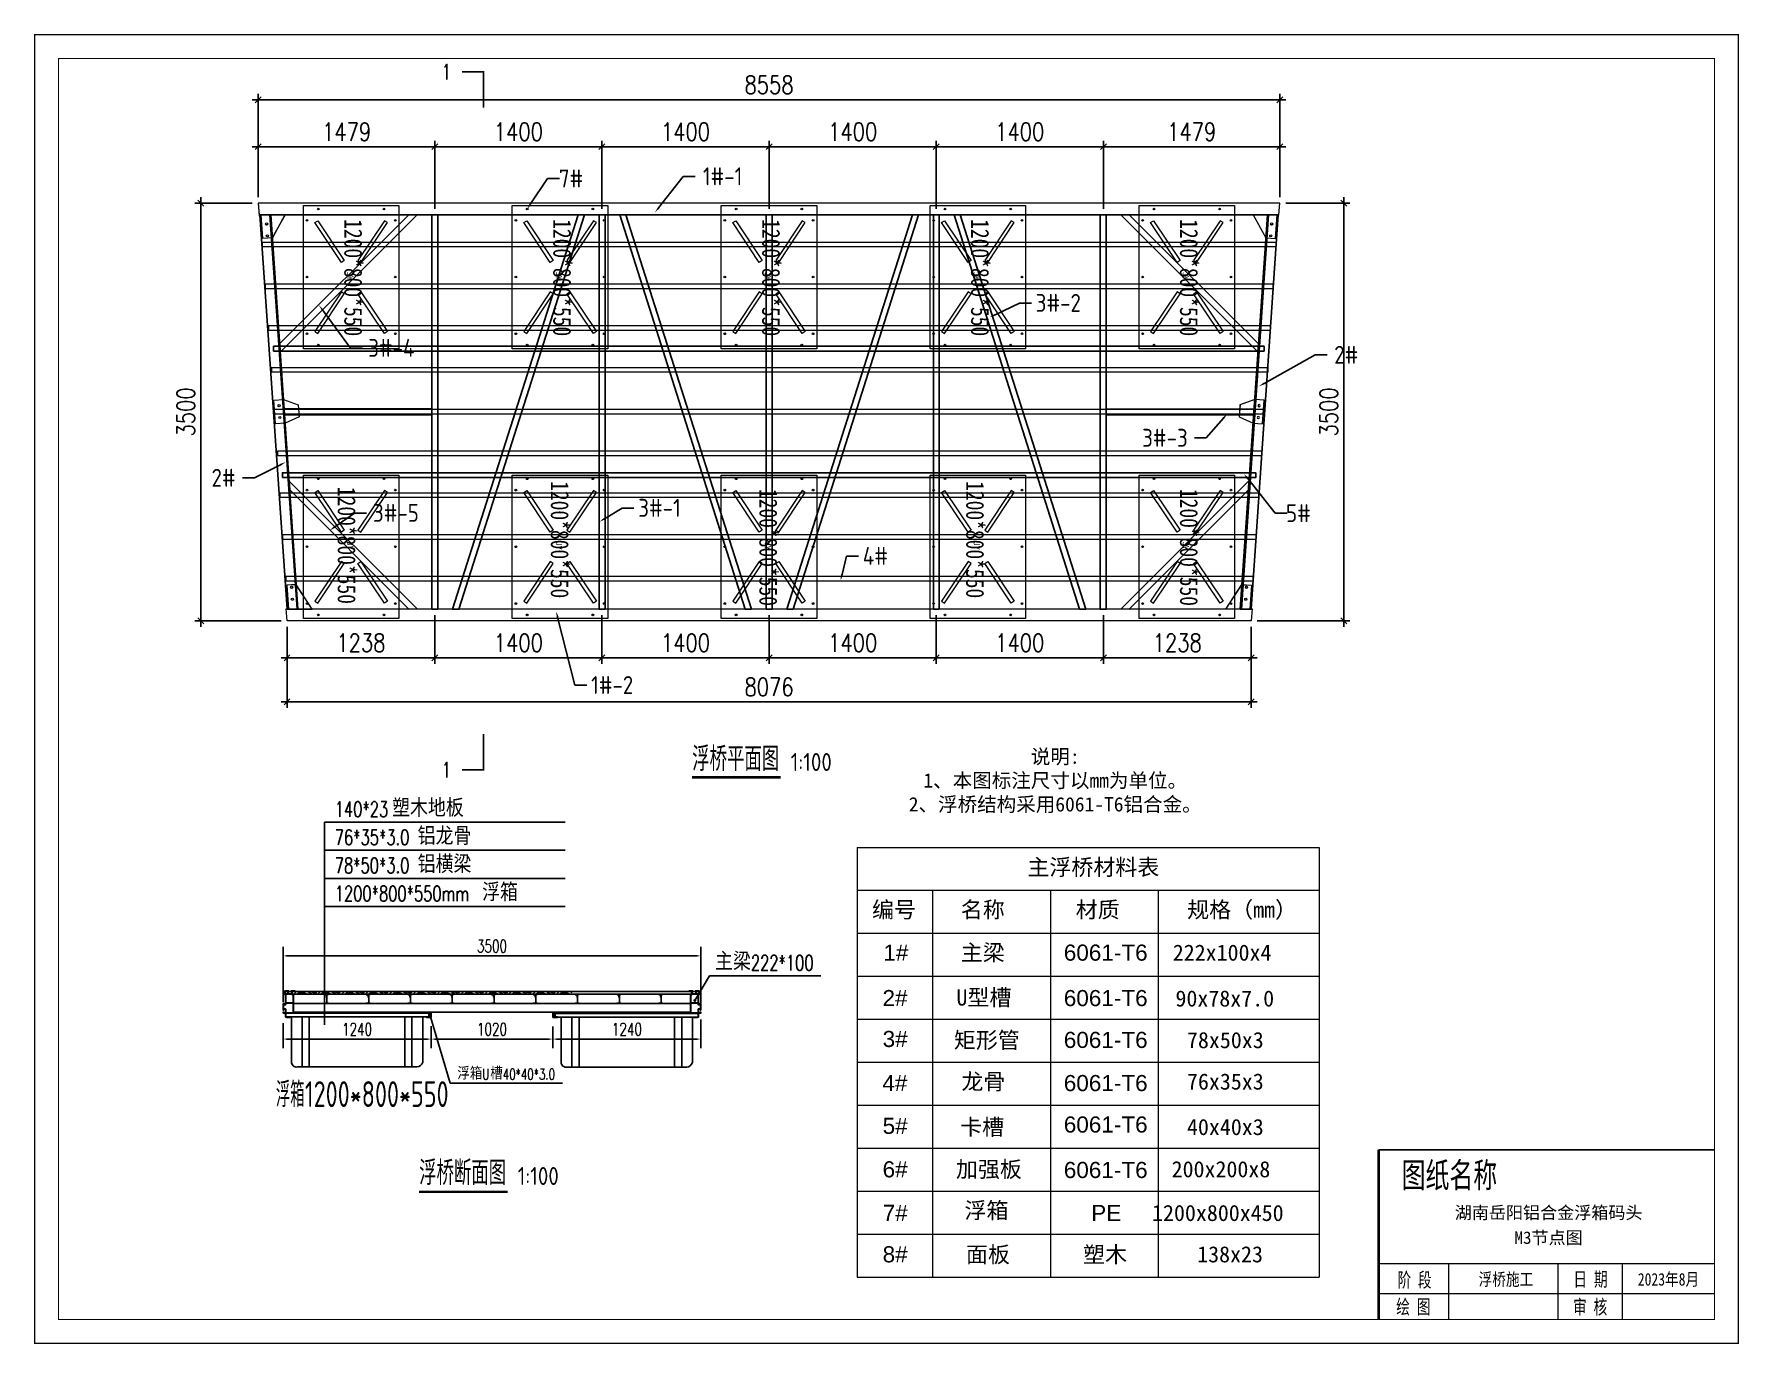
# Model space of a CAD drawing. Extents: x -259369 to -50372, y -155978 to 198088.
# Drawn here: x -64652 to -50372, y 124873 to 135846 of the extents above; entities that cross this region are included whole.
import ezdxf
from ezdxf import colors
from ezdxf.entities.mleader import LeaderData, LeaderLine
from ezdxf.enums import TextEntityAlignment as Align
from ezdxf.math import Vec2, Vec3

# ---------------------------------------------------------------- set-up
doc = ezdxf.new("R2010")
doc.units = 0
doc.header["$LTSCALE"] = 1000
doc.header["$MEASUREMENT"] = 0
doc.linetypes.add('HIDDEN', pattern=[0.375, 0.25, -0.125])
for name, color, linetype in [('DIM_LEAD', 3, 'Continuous'), ('DIM_SYMB', 3, 'Continuous'), ('PUB_TEXT', 7, 'Continuous'), ('SGIDI_TK_TEXT', 3, 'Continuous'), ('W-STEEL_FRAME钢架', 3, 'Continuous'), ('W-WOOD_FLOOR木地板', 30, 'Continuous'), ('卡槽', 242, 'Continuous'), ('文字', 7, 'Continuous'), ('标注', 9, 'Continuous'), ('浮箱名称', 3, 'Continuous'), ('连接端梁', 130, 'Continuous'), ('铝横梁', 220, 'Continuous')]:
    doc.layers.add(name, color=color, linetype=linetype)
for name, color, linetype, lineweight in [('加强板', 140, 'Continuous', 18), ('图框', 7, 'Continuous', 13), ('浮箱', 160, 'Continuous', 20), ('结构', 52, 'Continuous', 18), ('虚线', 8, 'Continuous', 0), ('铝主梁', 3, 'Continuous', 9), ('铝龙骨', 7, 'Continuous', 9)]:
    doc.layers.add(name, color=color, linetype=linetype, lineweight=lineweight)
doc.styles.add('_TCH_DIM', font='SIMPLEX.shx', dxfattribs={"bigfont": 'hztxt.shx'})
doc.styles.add('_TCH_LABEL', font='COMPLEX', dxfattribs={"bigfont": 'GBCBIG'})
doc.styles.add('Arial', font='')
doc.styles.add('HZTXT', font='txtw.shx', dxfattribs={"width": 0.8, "bigfont": 'hztxtw.shx'})
doc.styles.add('SGIDI-0', font='simhei.ttf', dxfattribs={"width": 0.8})
doc.styles.get("Standard").update_dxf_attribs({"font": 'gbenor.shx', "bigfont": 'gbcbig.shx'})
doc.styles.add('STANDARD_T3', font='simplex.shx', dxfattribs={"width": 0.7, "bigfont": 'hztxt.shx'})
doc.styles.add('仿宋', font='simfang.ttf', dxfattribs={"width": 0.7})
doc.styles.add('黑体', font='simhei.ttf', dxfattribs={"width": 0.8})
doc.styles.get('Arial').set_extended_font_data('STXihei')
doc.dimstyles.new('DIM-50', dxfattribs={"dimscale": 50, "dimtxt": 3, "dimasz": 1, "dimexe": 1, "dimexo": 1, "dimgap": 1, "dimtad": 1, "dimdec": 1, "dimdsep": 46, "dimtxsty": 'HZTXT', "dimblk": 'OBLIQUE', "dimblk1": 'ARCHTICK', "dimblk2": 'OBLIQUE', "dimcen": 0, "dimdle": 1, "dimclrd": 9, "dimclre": 9, "dimclrt": 2, "dimadec": 1, "dimazin": 0, "dimtfac": 1, "dimtdec": 1, "dimtix": 1, "dimtmove": 2, "dimatfit": 3, "dimldrblk": 'OBLIQUE', "dimfxl": 0, "dimtolj": 1, "dimtzin": 0, "dimarcsym": 0})
doc.dimstyles.new('W&&30', dxfattribs={"dimtxt": 105, "dimasz": 30, "dimexe": 75, "dimexo": 90, "dimgap": 30, "dimtad": 1, "dimdec": 0, "dimzin": 0, "dimdsep": 46, "dimtxsty": 'STANDARD_T3', "dimcen": 0.09, "dimclrd": 1, "dimclre": 1, "dimclrt": 7, "dimazin": 2, "dimtfac": 1, "dimtdec": 0, "dimtix": 1, "dimtmove": 2, "dimatfit": 3, "dimfxl": 0, "dimtolj": 1, "dimtzin": 0, "dimarcsym": 0})

msp = doc.modelspace()

# ---------------------------------------------------------------- texts
at = {"layer": 'PUB_TEXT', "color": 7, "width": 0.705882}
for s, height, style, p in [('1', 127.5, '_TCH_LABEL', (-61236.67, 135466.59)), ('1', 127.5, '_TCH_LABEL', (-61236.67, 129618.66)), ('140*23', 127.5, '_TCH_DIM', (-62133.7, 129288.83)), ('76*35*3.0', 127.5, '_TCH_DIM', (-62133.7, 129053.33)), ('78*50*3.0', 127.5, '_TCH_DIM', (-62133.7, 128817.83)), ('1200*800*550mm', 127.5, '_TCH_DIM', (-62133.7, 128582.33)), ('222*100', 127.5, '_TCH_DIM', (-58648.11, 128002.17)), ('U', 89.25, '_TCH_DIM', (-60897.58, 127087.95)), ('40*40*3.0', 89.25, '_TCH_DIM', (-60726.58, 127087.95))]:
    msp.add_text(s, height=height, dxfattribs=dict(at, style=style)).set_placement(p)
at = {"layer": 'PUB_TEXT', "color": 7}
for s, height, p in [('浮桥平面图', 202.553, (-59140.26, 129673.11)), ('1:100', 150, (-58315, 129673.11)), ('浮桥断面图', 202.553, (-61427.34, 126204.96)), ('1:100', 150, (-60602.08, 126204.96))]:
    msp.add_text(s, height=height, dxfattribs=at).set_placement(p)
at = {"layer": 'PUB_TEXT', "color": 7, "style": '_TCH_DIM'}
for s, height, p in [('塑木地板', 150, (-61653.7, 129288.83)), ('铝龙骨', 150, (-61439.41, 129053.33)), ('铝横梁', 150, (-61439.41, 128817.83)), ('浮箱', 150, (-60899.41, 128582.33)), ('主梁', 150, (-58948.11, 128002.17)), ('浮箱', 105, (-61107.58, 127087.95)), ('槽', 105, (-60831.58, 127087.95))]:
    msp.add_text(s, height=height, dxfattribs=at).set_placement(p)
at = {"layer": 'PUB_TEXT', "width": 0.8}
for s, height, p in [('浮箱', 208.34, (-62627.08, 126858.18)), ('1200*800*550', 216, (-62384.42, 126858.18))]:
    msp.add_text(s, height=height, dxfattribs=at).set_placement(p)
at = {"layer": 'SGIDI_TK_TEXT', "color": 0, "style": '仿宋', "width": 0.7}
msp.add_text('图纸名称', height=209.616, dxfattribs=at).set_placement((-52797.2, 126287.71), align=Align.MIDDLE_CENTER)
at = {"layer": 'SGIDI_TK_TEXT', "color": 7, "style": '仿宋', "width": 0.7}
for s, p in [('阶 段', (-53089.65, 125409.72)), ('日 期', (-51615.52, 125415.59)), ('绘 图', (-53099.39, 125184.36)), ('审 核', (-51618.22, 125183.08))]:
    msp.add_text(s, height=120, dxfattribs=at).set_placement(p, align=Align.MIDDLE_CENTER)
at = {"layer": 'SGIDI_TK_TEXT', "color": 7, "style": 'SGIDI-0'}
for tag, p in [('湖南岳阳铝合金浮箱码头', (-51966.09, 125973.28)), ('M3节点图', (-51966.09, 125763.78))]:
    msp.add_attdef(tag, text='', height=104.81, dxfattribs=at).set_placement(p, align=Align.MIDDLE_CENTER)
at = {"layer": 'SGIDI_TK_TEXT', "color": 7, "style": 'SGIDI-0', "width": 0.8}
for tag, p in [('浮桥施工', (-52323.84, 125414.71)), ('2023年8月', (-50962.07, 125414.71))]:
    msp.add_attdef(tag, text='建设单位', height=104.808, dxfattribs=at).set_placement(p, align=Align.MIDDLE_CENTER)
at = {"layer": '浮箱名称', "style": '黑体', "width": 0.8}
for p in [(-62053.67, 134296.1, 0), (-60303.67, 134296.1, 0), (-58553.67, 134296.1, 0), (-56803.67, 134296.1, 0), (-55053.67, 134296.1, 0), (-62108.69, 132053.18), (-60323.92, 132101.12), (-58576.78, 132036.13), (-56844.83, 132101.12), (-55053.67, 132036.13, 0)]:
    msp.add_text('1200*800*550', height=150.211, rotation=270, dxfattribs=at).set_placement(p)

# ---------------------------------------------------------------- blocks, each defined once
blk = doc.blocks.new('*D132')
at = {"layer": 'Defpoints', "color": 0, "transparency": 16777216}
for p in [(-59067, 127680), (-60307, 127623), (-59067, 127427)]:
    blk.add_point(p, dxfattribs=at)
at = {"layer": 'W-STEEL_FRAME钢架', "color": 1, "lineweight": -2, "transparency": 16777216}
for p, q in [((-60307, 127533), (-60307, 127352)), ((-59067, 127590), (-59067, 127352)), ((-60277, 127427), (-59097, 127427))]:
    blk.add_line(p, q, dxfattribs=at)
at = {"layer": 'W-STEEL_FRAME钢架', "color": 1, "transparency": 16777216}
for points in [[(-60277, 127432), (-60277, 127422), (-60307, 127427)], [(-59097, 127432), (-59097, 127422), (-59067, 127427)]]:
    blk.add_solid(points, dxfattribs=at)
at = {"layer": 'W-STEEL_FRAME钢架', "color": 7, "transparency": 16777216, "insert": (-59687, 127509), "char_height": 105, "attachment_point": 5, "style": 'STANDARD_T3'}
blk.add_mtext('\\A1;1240', dxfattribs=at)
blk = doc.blocks.new('*D130')
at = {"layer": 'Defpoints', "color": 0, "transparency": 16777216}
for p in [(-62567, 127650), (-61327, 127626), (-62567, 127427)]:
    blk.add_point(p, dxfattribs=at)
at = {"layer": 'W-STEEL_FRAME钢架', "color": 1, "lineweight": -2, "transparency": 16777216}
for p, q in [((-62567, 127560), (-62567, 127352)), ((-61327, 127536), (-61327, 127352)), ((-61357, 127427), (-62537, 127427))]:
    blk.add_line(p, q, dxfattribs=at)
at = {"layer": 'W-STEEL_FRAME钢架', "color": 1, "transparency": 16777216}
for points in [[(-62537, 127432), (-62537, 127422), (-62567, 127427)], [(-61357, 127432), (-61357, 127422), (-61327, 127427)]]:
    blk.add_solid(points, dxfattribs=at)
at = {"layer": 'W-STEEL_FRAME钢架', "color": 7, "transparency": 16777216, "insert": (-61947, 127509), "char_height": 105, "attachment_point": 5, "style": 'STANDARD_T3'}
blk.add_mtext('\\A1;1240', dxfattribs=at)
blk = doc.blocks.new('*D131')
at = {"layer": 'Defpoints', "color": 0, "transparency": 16777216}
for p in [(-59067, 128124), (-62567, 127646), (-59067, 127638)]:
    blk.add_point(p, dxfattribs=at)
at = {"layer": 'W-STEEL_FRAME钢架', "color": 1, "lineweight": -2, "transparency": 16777216}
for p, q in [((-62567, 127736), (-62567, 128199)), ((-62537, 128124), (-59097, 128124)), ((-59067, 127728), (-59067, 128199))]:
    blk.add_line(p, q, dxfattribs=at)
at = {"layer": 'W-STEEL_FRAME钢架', "color": 1, "transparency": 16777216}
for points in [[(-62537, 128129), (-62537, 128119), (-62567, 128124)], [(-59097, 128129), (-59097, 128119), (-59067, 128124)]]:
    blk.add_solid(points, dxfattribs=at)
at = {"layer": 'W-STEEL_FRAME钢架', "color": 7, "transparency": 16777216, "insert": (-60817, 128206), "char_height": 105, "attachment_point": 5, "style": 'STANDARD_T3'}
blk.add_mtext('\\A1;3500', dxfattribs=at)
blk = doc.blocks.new('*D156')
at = {"layer": 'Defpoints', "color": 0, "transparency": 16777216}
for p in [(-61327, 127609), (-60307, 127609), (-60307, 127427)]:
    blk.add_point(p, dxfattribs=at)
at = {"layer": 'W-STEEL_FRAME钢架', "color": 1, "lineweight": -2, "transparency": 16777216}
for p, q in [((-61327, 127519), (-61327, 127352)), ((-61297, 127427), (-60337, 127427)), ((-60307, 127519), (-60307, 127352))]:
    blk.add_line(p, q, dxfattribs=at)
at = {"layer": 'W-STEEL_FRAME钢架', "color": 1, "transparency": 16777216}
for points in [[(-61297, 127432), (-61297, 127422), (-61327, 127427)], [(-60337, 127432), (-60337, 127422), (-60307, 127427)]]:
    blk.add_solid(points, dxfattribs=at)
at = {"layer": 'W-STEEL_FRAME钢架', "color": 7, "transparency": 16777216, "insert": (-60817, 127509), "char_height": 105, "attachment_point": 5, "style": 'STANDARD_T3'}
blk.add_mtext('\\A1;1020', dxfattribs=at)
blk = doc.blocks.new('$matou$00000085')
at = {"color": 0, "lineweight": 5}
for p, q in [((-17, 36, 0), (-17, 37, 0)), ((-4, 34, 0), (-4, 35, 0)), ((-1, 13, 0), (-3, 13, 0))]:
    blk.add_line(p, q, dxfattribs=at)
at = {"color": 0, "lineweight": 0, "ltscale": 0.5}
blk.add_arc((-2, 17, 0), 4.07, 274.7282, 349.8472, dxfattribs=at)
at = {"layer": '结构', "color": 0, "linetype": 'ByBlock', "lineweight": 0, "ltscale": 0.5}
for p, q in [((-7, 38, 0), (-16, 38, 0)), ((-16, 35, 0), (-8, 35, 0)), ((-7, -34, 0), (-7, 34, 0)), ((-5, 33, 0), (-4, 34, 0)), ((-4, 33, 0), (-5, 33, 0)), ((-5, 31, 0), (-4, 32, 0)), ((-4, 31, 0), (-5, 31, 0)), ((-5, 31, 0), (-4, 31, 0)), ((-4, 31, 0), (-5, 31, 0)), ((-5, 29, 0), (-4, 29, 0)), ((-4, 29, 0), (-5, 29, 0)), ((-5, 27, 0), (-4, 27, 0)), ((-4, 27, 0), (-5, 27, 0)), ((-4, 26, 0), (-5, 25, 0)), ((-5, 25, 0), (-4, 25, 0)), ((-5, 24, 0), (-4, 23, 0)), ((-4, 24, 0), (-5, 24, 0)), ((-5, 22, 0), (-4, 22, 0)), ((-4, 22, 0), (-5, 22, 0)), ((-5, 20, 0), (-4, 20, 0)), ((-4, 20, 0), (-5, 20, 0)), ((-4, 32, 0), (-4, 33, 0)), ((-4, 31, 0), (-4, 29, 0)), ((-4, 31, 0), (-4, 31, 0)), ((-4, 29, 0), (-4, 27, 0)), ((-4, 27, 0), (-4, 26, 0)), ((-4, 25, 0), (-4, 24, 0)), ((-4, 23, 0), (-4, 22, 0)), ((-4, 22, 0), (-4, 20, 0)), ((-4, 20, 0), (-4, 19, 0)), ((-4, -34, 0), (-4, 12, 0)), ((-1, 34, 0), (-1, 35, 0)), ((0, 33, 0), (-1, 34, 0)), ((-1, 33, 0), (0, 33, 0)), ((-1, 32, 0), (-1, 33, 0)), ((0, 31, 0), (-1, 32, 0)), ((-1, 31, 0), (0, 31, 0)), ((-1, 30, 0), (-1, 31, 0)), ((0, 30, 0), (-1, 30, 0)), ((-1, 29, 0), (0, 30, 0)), ((-1, 28, 0), (-1, 29, 0)), ((0, 28, 0), (-1, 28, 0)), ((-1, 28, 0), (0, 28, 0)), ((-1, 26, 0), (-1, 28, 0)), ((0, 26, 0), (-1, 26, 0)), ((-1, 26, 0), (0, 26, 0)), ((-1, 25, 0), (-1, 26, 0)), ((0, 24, 0), (-1, 25, 0)), ((-1, 24, 0), (0, 24, 0)), ((-1, 23, 0), (-1, 24, 0)), ((0, 22, 0), (-1, 23, 0)), ((-1, 22, 0), (0, 22, 0)), ((-1, 22, 0), (-1, 22, 0)), ((-1, 21, 0), (-1, 22, 0)), ((0, 21, 0), (-1, 21, 0)), ((-1, 20, 0), (0, 21, 0)), ((-1, 19, 0), (-1, 20, 0)), ((2, 38, 0), (16, 38, 0)), ((3, 34, 0), (3, 17, 0)), ((16, 35, 0), (4, 35, 0)), ((17, 37, 0), (17, 36, 0)), ((-17, -35, 0), (-8, -35, 0)), ((-17, -38, 0), (-17, -36, 0)), ((17, -38, 0), (-17, -38, 0)), ((-3, -35, 0), (17, -35, 0)), ((17, -36, 0), (17, -38, 0))]:
    blk.add_line(p, q, dxfattribs=at)
for centre, radius, start, end in [((-16, 37, 0), 1, 90, 180), ((-16, 36, 0), 1, 180, 270), ((-8, 34, 0), 1, 0, 90), ((-7, 35, 0), 3, 0, 90.0017), ((-2, 19, 0), 1.75, 180, 0), ((-3, 12, 0), 1, 90, 180), ((2, 35, 0), 3, 89.9983, 180), ((4, 34, 0), 1, 90, 180), ((16, 37, 0), 1, 0, 90), ((16, 36, 0), 1, 270, 360), ((-17, -36, 0), 0.5, 90, 180), ((-17, -38, 0), 0.5, 180, 270), ((-8, -34, 0), 1, 270, 0), ((-3, -34, 0), 1, 180, 270), ((17, -36, 0), 0.5, 0, 90), ((17, -38, 0), 0.5, 270, 0)]:
    blk.add_arc(centre, radius, start, end, dxfattribs=at)
blk = doc.blocks.new('*U78')
at = {"layer": '铝龙骨', "yscale": -1, "rotation": 180}
blk.add_blockref('$matou$00000085', (0, 0, 0), dxfattribs=at)
blk = doc.blocks.new('*U79')
at = {"color": 0, "linetype": 'ByBlock', "lineweight": -2, "transparency": 16777216}
for p in [(-2800, 0), (-2450, 0), (-2100, 0), (-1750, 0), (-1400, 0), (-1050, 0), (-700, 0), (-350, 0), (0, 0)]:
    blk.add_blockref('*U78', p, dxfattribs=at)
blk = doc.blocks.new('_Oblique')
at = {"color": 0, "linetype": 'ByBlock', "lineweight": -2}
blk.add_line((-0.5, -0.5), (0.5, 0.5), dxfattribs=at)
blk = doc.blocks.new('*D114')
at = {"layer": 'Defpoints', "color": 0, "transparency": 16777216}
for p in [(-54217, 134431, 0), (-54458, 130931, 0), (-53682, 130931)]:
    blk.add_point(p, dxfattribs=at)
at = {"layer": '标注', "color": 9, "lineweight": -2, "transparency": 16777216}
for p, q in [((-54167, 134431), (-53632, 134431)), ((-53682, 134481), (-53682, 130881)), ((-54408, 130931), (-53632, 130931))]:
    blk.add_line(p, q, dxfattribs=at)
at = {"layer": '标注', "color": 9, "lineweight": -2, "transparency": 16777216, "xscale": 50, "yscale": 50, "zscale": 50}
for p, rotation in [((-53682, 134431), 90), ((-53682, 130931), 270)]:
    blk.add_blockref('_Oblique', p, dxfattribs=dict(at, rotation=rotation))
at = {"layer": '标注', "color": 2, "transparency": 16777216, "insert": (-53807, 132681), "char_height": 150, "attachment_point": 5, "rotation": 90, "style": 'HZTXT'}
blk.add_mtext('\\A1;3500', dxfattribs=at)
blk = doc.blocks.new('_ArchTick')
at = {"color": 0, "linetype": 'ByBlock', "const_width": 0.4}
blk.add_lwpolyline([(-0.5, -0.5), (0.5, 0.5)], dxfattribs=at)
blk = doc.blocks.new('*D115')
at = {"layer": 'Defpoints', "color": 0, "transparency": 16777216}
for p in [(-57096, 134903), (-57096, 134333), (-55696, 134333)]:
    blk.add_point(p, dxfattribs=at)
at = {"layer": '标注', "color": 9, "lineweight": -2, "transparency": 16777216}
for p, q in [((-57096, 134383), (-57096, 134953)), ((-55696, 134383), (-55696, 134953)), ((-55646, 134903), (-57146, 134903))]:
    blk.add_line(p, q, dxfattribs=at)
at = {"layer": '标注', "color": 9, "lineweight": -2, "transparency": 16777216, "xscale": 50, "yscale": 50, "zscale": 50, "rotation": 180}
blk.add_blockref('_Oblique', (-57096, 134903), dxfattribs=at)
at = {"layer": '标注', "color": 9, "lineweight": -2, "transparency": 16777216, "xscale": 50, "yscale": 50, "zscale": 50}
blk.add_blockref('_Oblique', (-55696, 134903), dxfattribs=at)
at = {"layer": '标注', "color": 2, "transparency": 16777216, "insert": (-56396, 135028), "char_height": 150, "attachment_point": 5, "style": 'HZTXT'}
blk.add_mtext('\\A1;1400', dxfattribs=at)
blk = doc.blocks.new('*D116')
at = {"layer": 'Defpoints', "color": 0, "transparency": 16777216}
for p in [(-58496, 134903), (-58496, 134333), (-57096, 134333)]:
    blk.add_point(p, dxfattribs=at)
at = {"layer": '标注', "color": 9, "lineweight": -2, "transparency": 16777216}
for p, q in [((-58496, 134383), (-58496, 134953)), ((-57096, 134383), (-57096, 134953)), ((-57046, 134903), (-58546, 134903))]:
    blk.add_line(p, q, dxfattribs=at)
at = {"layer": '标注', "color": 9, "lineweight": -2, "transparency": 16777216, "xscale": 50, "yscale": 50, "zscale": 50, "rotation": 180}
blk.add_blockref('_Oblique', (-58496, 134903), dxfattribs=at)
at = {"layer": '标注', "color": 9, "lineweight": -2, "transparency": 16777216, "xscale": 50, "yscale": 50, "zscale": 50}
blk.add_blockref('_Oblique', (-57096, 134903), dxfattribs=at)
at = {"layer": '标注', "color": 2, "transparency": 16777216, "insert": (-57796, 135028), "char_height": 150, "attachment_point": 5, "style": 'HZTXT'}
blk.add_mtext('\\A1;1400', dxfattribs=at)
blk = doc.blocks.new('*D117')
at = {"layer": 'Defpoints', "color": 0, "transparency": 16777216}
for p in [(-54217, 135296), (-62775, 134431), (-54217, 134431)]:
    blk.add_point(p, dxfattribs=at)
at = {"layer": '标注', "color": 9, "lineweight": -2, "transparency": 16777216}
for p, q in [((-62825, 135296), (-54167, 135296)), ((-62775, 134481), (-62775, 135346)), ((-54217, 134481), (-54217, 135346))]:
    blk.add_line(p, q, dxfattribs=at)
at = {"layer": '标注', "color": 9, "lineweight": -2, "transparency": 16777216, "xscale": 50, "yscale": 50, "zscale": 50, "rotation": 180}
blk.add_blockref('_Oblique', (-62775, 135296), dxfattribs=at)
at = {"layer": '标注', "color": 9, "lineweight": -2, "transparency": 16777216, "xscale": 50, "yscale": 50, "zscale": 50}
blk.add_blockref('_Oblique', (-54217, 135296), dxfattribs=at)
at = {"layer": '标注', "color": 2, "transparency": 16777216, "insert": (-58496, 135421), "char_height": 150, "attachment_point": 5, "style": 'HZTXT'}
blk.add_mtext('\\A1;8558', dxfattribs=at)
blk = doc.blocks.new('*D118')
at = {"layer": 'Defpoints', "color": 0, "transparency": 16777216}
for p in [(-54217, 134903), (-54217, 134431), (-55696, 134333)]:
    blk.add_point(p, dxfattribs=at)
at = {"layer": '标注', "color": 9, "lineweight": -2, "transparency": 16777216}
for p, q in [((-55696, 134383), (-55696, 134953)), ((-54217, 134481), (-54217, 134953)), ((-55746, 134903), (-54167, 134903))]:
    blk.add_line(p, q, dxfattribs=at)
at = {"layer": '标注', "color": 9, "lineweight": -2, "transparency": 16777216, "xscale": 50, "yscale": 50, "zscale": 50, "rotation": 180}
blk.add_blockref('_Oblique', (-55696, 134903), dxfattribs=at)
at = {"layer": '标注', "color": 9, "lineweight": -2, "transparency": 16777216, "xscale": 50, "yscale": 50, "zscale": 50}
blk.add_blockref('_Oblique', (-54217, 134903), dxfattribs=at)
at = {"layer": '标注', "color": 2, "transparency": 16777216, "insert": (-54956, 135028), "char_height": 150, "attachment_point": 5, "style": 'HZTXT'}
blk.add_mtext('\\A1;1479', dxfattribs=at)
blk = doc.blocks.new('*D119')
at = {"layer": 'Defpoints', "color": 0, "transparency": 16777216}
for p in [(-62534, 130931), (-54458, 130931), (-54458, 130252)]:
    blk.add_point(p, dxfattribs=at)
at = {"layer": '标注', "color": 9, "lineweight": -2, "transparency": 16777216}
for p, q in [((-62534, 130881), (-62534, 130202)), ((-54458, 130881), (-54458, 130202)), ((-62584, 130252), (-54408, 130252))]:
    blk.add_line(p, q, dxfattribs=at)
at = {"layer": '标注', "color": 9, "lineweight": -2, "transparency": 16777216, "xscale": 50, "yscale": 50, "zscale": 50}
for p, rotation in [((-62534, 130252), 180.0003109579487), ((-54458, 130252), 0.0003109579487371965)]:
    blk.add_blockref('_Oblique', p, dxfattribs=dict(at, rotation=rotation))
at = {"layer": '标注', "color": 2, "transparency": 16777216, "insert": (-58496, 130377), "char_height": 150, "attachment_point": 5, "rotation": 0.0003, "style": 'HZTXT'}
blk.add_mtext('\\A1;8076', dxfattribs=at)
blk = doc.blocks.new('*D120')
at = {"layer": 'Defpoints', "color": 0, "transparency": 16777216}
for p in [(-61296, 134903), (-61296, 134333), (-59896, 134333)]:
    blk.add_point(p, dxfattribs=at)
at = {"layer": '标注', "color": 9, "lineweight": -2, "transparency": 16777216}
for p, q in [((-61296, 134383), (-61296, 134953)), ((-59896, 134383), (-59896, 134953)), ((-59846, 134903), (-61346, 134903))]:
    blk.add_line(p, q, dxfattribs=at)
at = {"layer": '标注', "color": 9, "lineweight": -2, "transparency": 16777216, "xscale": 50, "yscale": 50, "zscale": 50, "rotation": 180}
blk.add_blockref('_Oblique', (-61296, 134903), dxfattribs=at)
at = {"layer": '标注', "color": 9, "lineweight": -2, "transparency": 16777216, "xscale": 50, "yscale": 50, "zscale": 50}
blk.add_blockref('_Oblique', (-59896, 134903), dxfattribs=at)
at = {"layer": '标注', "color": 2, "transparency": 16777216, "insert": (-60596, 135028), "char_height": 150, "attachment_point": 5, "style": 'HZTXT'}
blk.add_mtext('\\A1;1400', dxfattribs=at)
blk = doc.blocks.new('*D121')
at = {"layer": 'Defpoints', "color": 0, "transparency": 16777216}
for p in [(-62775, 134903), (-62775, 134431), (-61296, 134333)]:
    blk.add_point(p, dxfattribs=at)
at = {"layer": '标注', "color": 9, "lineweight": -2, "transparency": 16777216}
for p, q in [((-62775, 134481), (-62775, 134953)), ((-61296, 134383), (-61296, 134953)), ((-61246, 134903), (-62825, 134903))]:
    blk.add_line(p, q, dxfattribs=at)
at = {"layer": '标注', "color": 9, "lineweight": -2, "transparency": 16777216, "xscale": 50, "yscale": 50, "zscale": 50, "rotation": 180}
blk.add_blockref('_Oblique', (-62775, 134903), dxfattribs=at)
at = {"layer": '标注', "color": 9, "lineweight": -2, "transparency": 16777216, "xscale": 50, "yscale": 50, "zscale": 50}
blk.add_blockref('_Oblique', (-61296, 134903), dxfattribs=at)
at = {"layer": '标注', "color": 2, "transparency": 16777216, "insert": (-62035, 135028), "char_height": 150, "attachment_point": 5, "style": 'HZTXT'}
blk.add_mtext('\\A1;1479', dxfattribs=at)
blk = doc.blocks.new('*D122')
at = {"layer": 'Defpoints', "color": 0, "transparency": 16777216}
for p in [(-63256, 134431), (-62775, 134431), (-62534, 130931)]:
    blk.add_point(p, dxfattribs=at)
at = {"layer": '标注', "color": 9, "lineweight": -2, "transparency": 16777216}
for p, q in [((-62825, 134431), (-63306, 134431)), ((-63256, 130881), (-63256, 134481)), ((-62584, 130931), (-63306, 130931))]:
    blk.add_line(p, q, dxfattribs=at)
at = {"layer": '标注', "color": 9, "lineweight": -2, "transparency": 16777216, "xscale": 50, "yscale": 50, "zscale": 50}
for p, rotation in [((-63256, 134431), 90), ((-63256, 130931), 270)]:
    blk.add_blockref('_Oblique', p, dxfattribs=dict(at, rotation=rotation))
at = {"layer": '标注', "color": 2, "transparency": 16777216, "insert": (-63381, 132681), "char_height": 150, "attachment_point": 5, "rotation": 90, "style": 'HZTXT'}
blk.add_mtext('\\A1;3500', dxfattribs=at)
blk = doc.blocks.new('*D123')
at = {"layer": 'Defpoints', "color": 0, "transparency": 16777216}
for p in [(-58496, 134903), (-59896, 134333), (-58496, 134333)]:
    blk.add_point(p, dxfattribs=at)
at = {"layer": '标注', "color": 9, "lineweight": -2, "transparency": 16777216}
for p, q in [((-59896, 134383), (-59896, 134953)), ((-58496, 134383), (-58496, 134953)), ((-59946, 134903), (-58446, 134903))]:
    blk.add_line(p, q, dxfattribs=at)
at = {"layer": '标注', "color": 9, "lineweight": -2, "transparency": 16777216, "xscale": 50, "yscale": 50, "zscale": 50, "rotation": 180}
blk.add_blockref('_Oblique', (-59896, 134903), dxfattribs=at)
at = {"layer": '标注', "color": 9, "lineweight": -2, "transparency": 16777216, "xscale": 50, "yscale": 50, "zscale": 50}
blk.add_blockref('_Oblique', (-58496, 134903), dxfattribs=at)
at = {"layer": '标注', "color": 2, "transparency": 16777216, "insert": (-59196, 135028), "char_height": 150, "attachment_point": 5, "style": 'HZTXT'}
blk.add_mtext('\\A1;1400', dxfattribs=at)
blk = doc.blocks.new('*D124')
at = {"layer": 'Defpoints', "color": 0, "transparency": 16777216}
for p in [(-55696, 131029), (-54458, 130931), (-55696, 130622)]:
    blk.add_point(p, dxfattribs=at)
at = {"layer": '标注', "color": 9, "lineweight": -2, "transparency": 16777216}
for p, q in [((-55696, 130979), (-55696, 130572)), ((-54458, 130881), (-54458, 130572)), ((-54408, 130622), (-55746, 130622))]:
    blk.add_line(p, q, dxfattribs=at)
at = {"layer": '标注', "color": 9, "lineweight": -2, "transparency": 16777216, "xscale": 50, "yscale": 50, "zscale": 50, "rotation": 180}
blk.add_blockref('_Oblique', (-55696, 130622), dxfattribs=at)
at = {"layer": '标注', "color": 9, "lineweight": -2, "transparency": 16777216, "xscale": 50, "yscale": 50, "zscale": 50}
blk.add_blockref('_Oblique', (-54458, 130622), dxfattribs=at)
at = {"layer": '标注', "color": 2, "transparency": 16777216, "insert": (-55077, 130747), "char_height": 150, "attachment_point": 5, "style": 'HZTXT'}
blk.add_mtext('\\A1;1238', dxfattribs=at)
blk = doc.blocks.new('*D125')
at = {"layer": 'Defpoints', "color": 0, "transparency": 16777216}
for p in [(-57096, 131029), (-55696, 131029), (-57096, 130622)]:
    blk.add_point(p, dxfattribs=at)
at = {"layer": '标注', "color": 9, "lineweight": -2, "transparency": 16777216}
for p, q in [((-57096, 130979), (-57096, 130572)), ((-55696, 130979), (-55696, 130572)), ((-55646, 130622), (-57146, 130622))]:
    blk.add_line(p, q, dxfattribs=at)
at = {"layer": '标注', "color": 9, "lineweight": -2, "transparency": 16777216, "xscale": 50, "yscale": 50, "zscale": 50, "rotation": 180}
blk.add_blockref('_Oblique', (-57096, 130622), dxfattribs=at)
at = {"layer": '标注', "color": 9, "lineweight": -2, "transparency": 16777216, "xscale": 50, "yscale": 50, "zscale": 50}
blk.add_blockref('_Oblique', (-55696, 130622), dxfattribs=at)
at = {"layer": '标注', "color": 2, "transparency": 16777216, "insert": (-56396, 130747), "char_height": 150, "attachment_point": 5, "style": 'HZTXT'}
blk.add_mtext('\\A1;1400', dxfattribs=at)
blk = doc.blocks.new('*D126')
at = {"layer": 'Defpoints', "color": 0, "transparency": 16777216}
for p in [(-58496, 131029), (-57096, 131029), (-58496, 130622)]:
    blk.add_point(p, dxfattribs=at)
at = {"layer": '标注', "color": 9, "lineweight": -2, "transparency": 16777216}
for p, q in [((-58496, 130979), (-58496, 130572)), ((-57096, 130979), (-57096, 130572)), ((-57046, 130622), (-58546, 130622))]:
    blk.add_line(p, q, dxfattribs=at)
at = {"layer": '标注', "color": 9, "lineweight": -2, "transparency": 16777216, "xscale": 50, "yscale": 50, "zscale": 50, "rotation": 180}
blk.add_blockref('_Oblique', (-58496, 130622), dxfattribs=at)
at = {"layer": '标注', "color": 9, "lineweight": -2, "transparency": 16777216, "xscale": 50, "yscale": 50, "zscale": 50}
blk.add_blockref('_Oblique', (-57096, 130622), dxfattribs=at)
at = {"layer": '标注', "color": 2, "transparency": 16777216, "insert": (-57796, 130747), "char_height": 150, "attachment_point": 5, "style": 'HZTXT'}
blk.add_mtext('\\A1;1400', dxfattribs=at)
blk = doc.blocks.new('*D127')
at = {"layer": 'Defpoints', "color": 0, "transparency": 16777216}
for p in [(-59896, 131029), (-58496, 131029), (-59896, 130622)]:
    blk.add_point(p, dxfattribs=at)
at = {"layer": '标注', "color": 9, "lineweight": -2, "transparency": 16777216}
for p, q in [((-59896, 130979), (-59896, 130572)), ((-58496, 130979), (-58496, 130572)), ((-58446, 130622), (-59946, 130622))]:
    blk.add_line(p, q, dxfattribs=at)
at = {"layer": '标注', "color": 9, "lineweight": -2, "transparency": 16777216, "xscale": 50, "yscale": 50, "zscale": 50, "rotation": 180}
blk.add_blockref('_Oblique', (-59896, 130622), dxfattribs=at)
at = {"layer": '标注', "color": 9, "lineweight": -2, "transparency": 16777216, "xscale": 50, "yscale": 50, "zscale": 50}
blk.add_blockref('_Oblique', (-58496, 130622), dxfattribs=at)
at = {"layer": '标注', "color": 2, "transparency": 16777216, "insert": (-59196, 130747), "char_height": 150, "attachment_point": 5, "style": 'HZTXT'}
blk.add_mtext('\\A1;1400', dxfattribs=at)
blk = doc.blocks.new('*D128')
at = {"layer": 'Defpoints', "color": 0, "transparency": 16777216}
for p in [(-61296, 131029), (-59896, 131029), (-61296, 130622)]:
    blk.add_point(p, dxfattribs=at)
at = {"layer": '标注', "color": 9, "lineweight": -2, "transparency": 16777216}
for p, q in [((-61296, 130979), (-61296, 130572)), ((-59896, 130979), (-59896, 130572)), ((-59846, 130622), (-61346, 130622))]:
    blk.add_line(p, q, dxfattribs=at)
at = {"layer": '标注', "color": 9, "lineweight": -2, "transparency": 16777216, "xscale": 50, "yscale": 50, "zscale": 50, "rotation": 180}
blk.add_blockref('_Oblique', (-61296, 130622), dxfattribs=at)
at = {"layer": '标注', "color": 9, "lineweight": -2, "transparency": 16777216, "xscale": 50, "yscale": 50, "zscale": 50}
blk.add_blockref('_Oblique', (-59896, 130622), dxfattribs=at)
at = {"layer": '标注', "color": 2, "transparency": 16777216, "insert": (-60596, 130747), "char_height": 150, "attachment_point": 5, "style": 'HZTXT'}
blk.add_mtext('\\A1;1400', dxfattribs=at)
blk = doc.blocks.new('*D129')
at = {"layer": 'Defpoints', "color": 0, "transparency": 16777216}
for p in [(-61296, 131029), (-62534, 130931), (-62534, 130622)]:
    blk.add_point(p, dxfattribs=at)
at = {"layer": '标注', "color": 9, "lineweight": -2, "transparency": 16777216}
for p, q in [((-61296, 130979), (-61296, 130572)), ((-62534, 130881), (-62534, 130572)), ((-61246, 130622), (-62584, 130622))]:
    blk.add_line(p, q, dxfattribs=at)
at = {"layer": '标注', "color": 9, "lineweight": -2, "transparency": 16777216, "xscale": 50, "yscale": 50, "zscale": 50, "rotation": 180}
blk.add_blockref('_Oblique', (-62534, 130622), dxfattribs=at)
at = {"layer": '标注', "color": 9, "lineweight": -2, "transparency": 16777216, "xscale": 50, "yscale": 50, "zscale": 50}
blk.add_blockref('_Oblique', (-61296, 130622), dxfattribs=at)
at = {"layer": '标注', "color": 2, "transparency": 16777216, "insert": (-61915, 130747), "char_height": 150, "attachment_point": 5, "style": 'HZTXT'}
blk.add_mtext('\\A1;1238', dxfattribs=at)
blk = doc.blocks.new('A$C0D8A069B')
at = {"layer": '加强板'}
blk.add_lwpolyline([(80, -100), (0, -100), (0, 100), (80, 100), (200, 45), (200, -55), (80, -100)], dxfattribs=at)
for centre in [(40, 50), (40, -50)]:
    blk.add_circle(centre, 9, dxfattribs=at)
blk = doc.blocks.new('$matou$00000186')
for points in [[(-600, 400), (600, 400), (600, -400), (-600, -400)], [(-456, 304), (-472, 279), (-140, 57), (-123, 82)], [(456, 304), (472, 279), (140, 57), (123, 82)], [(-456, -304), (-472, -279), (-140, -57), (-123, -82)], [(456, -304), (472, -279), (140, -57), (123, -82)]]:
    blk.add_lwpolyline(points, close=True)
for centre in [(-475, 370), (0, 370), (475, 370), (-570, 275), (570, 275), (-570, -275), (570, -275), (-475, -370), (0, -370), (475, -370)]:
    blk.add_circle(centre, 7)
at = {"layer": 'PUB_TEXT', "style": '黑体', "width": 0.8}
blk.add_text('JY', height=52.6, dxfattribs=at).set_placement((-44, -35))
blk = doc.blocks.new('*U16')
at = {"layer": '浮箱', "rotation": 270}
blk.add_blockref('$matou$00000186', (0, 0), dxfattribs=at)
blk = doc.blocks.new('*U17')
at = {"color": 0, "linetype": 'ByBlock', "lineweight": -2, "transparency": 16777216}
for p in [(0, 0), (1750, 0), (3500, 0), (5250, 0), (7000, 0)]:
    blk.add_blockref('*U16', p, dxfattribs=at)
blk = doc.blocks.new('*U18')
at = {"layer": '浮箱', "rotation": 270}
blk.add_blockref('$matou$00000186', (0, 0), dxfattribs=at)
blk = doc.blocks.new('*U19')
at = {"color": 0, "linetype": 'ByBlock', "lineweight": -2, "transparency": 16777216}
for p in [(0, 0), (1750, 0), (3500, 0), (5250, 0), (7000, 0)]:
    blk.add_blockref('*U18', p, dxfattribs=at)
blk = doc.blocks.new('450fuxiang')
at = {"color": 5, "lineweight": -3}
for p, q in [((-1521475, 1202849), (-1521475, 1203269)), ((-1521415, 1202849), (-1521415, 1203269)), ((-1520615, 1203269), (-1520615, 1202849)), ((-1520555, 1203269), (-1520555, 1202849))]:
    blk.add_line(p, q, dxfattribs=at)
at = {"color": 5}
blk.add_lwpolyline([(-1521615, 1203299), (-1521615, 1203269), (-1521565, 1203269), (-1520465, 1203268), (-1520415, 1203269), (-1520415, 1203299)], close=True, dxfattribs=at)
at = {"color": 5, "lineweight": -3}
blk.add_lwpolyline([(-1521565, 1203269), (-1521565, 1202893, 0.477005), (-1521515, 1202849), (-1520515, 1202849, 0.322419), (-1520465, 1202889), (-1520465, 1203269)], format="xyb", dxfattribs=at)
blk = doc.blocks.new('sdsdf')
at = {"layer": '图框'}
for p, q in [((65917, 119431), (65917, 114931)), ((65917, 119431), (70755, 119431)), ((70755, 119431), (70755, 114931)), ((65917, 118981), (70755, 118981)), ((66705, 118981), (66705, 114931)), ((67942, 118981), (67942, 114931)), ((69067, 118981), (69067, 114931)), ((65917, 118531), (70755, 118531)), ((65917, 118081), (70755, 118081)), ((65917, 117631), (70755, 117631)), ((65917, 117181), (70755, 117181)), ((65917, 116731), (70755, 116731)), ((65917, 116281), (70755, 116281)), ((65917, 115831), (70755, 115831)), ((65917, 115381), (70755, 115381)), ((65917, 114931), (70755, 114931))]:
    blk.add_line(p, q, dxfattribs=at)
at = {"layer": '图框', "attachment_point": 1, "style": 'Arial'}
for s, width, insert, char_height in [('\\pi876.69506;{\\fSimSun|b0|i0|c134|p2;主浮桥材料表}', 2620.06, (66823, 119308), 168.75), ('\\pi51.65737;{\\fSimSun|b0|i0|c134|p2;编号}', 716.98, (66021, 118863), 168.75), ('\\pi51.32218;{\\fSimSun|b0|i0|c134|p2;名称}', 716.98, (66951, 118863), 168.75), ('\\pi53.50095;{\\fSimSun|b0|i0|c134|p2;材质}', 716.98, (68152, 118863), 168.75), ('\\pi35.48134;{\\fSimSun|b0|i0|c134|p2;规格（mm）}', 1208.85, (69337, 118863), 168.75), ('\\pi279.81954;{\\fArial|b0|i0|c0|p34;1#}', 793.2, (65912, 118413), 168.75), ('\\pi50.98698;{\\fSimSun|b0|i0|c134|p2;主梁}', 716.98, (66951, 118413), 168.75), ('\\pi234.45852;{\\fArial|b0|i0|c0|p34;6061-T6}', 1327.29, (67846, 118413), 168.75), ('\\pi0.69652;222x100x4', 1327.29, (69221, 118413), 168.75), ('\\pi270.43814;{\\fArial|b0|i0|c0|p34;2#}', 793.2, (65912, 117937), 168.75), ('\\pi31.45968;{\\fSimSun|b0|i0|c134|p2;U型槽}', 1074.91, (66925, 117944), 168.75), ('\\pi234.45852;{\\fArial|b0|i0|c0|p34;6061-T6}', 1327.29, (67846, 117937), 168.75), ('\\pi28.82152;90x78x7.0', 1327.29, (69221, 117933), 168.75), ('\\pi271.93456;{\\fArial|b0|i0|c0|p34;3#}', 793.2, (65912, 117509), 168.75), ('\\pi57.54881;{\\fSimSun|b0|i0|c134|p2;矩形管}', 874.48, (66872, 117497), 168.75), ('\\pi234.45852;{\\fArial|b0|i0|c0|p34;6061-T6}', 1327.29, (67846, 117499), 168.75), ('\\pi149.35724;78x50x3', 1327.29, (69221, 117497), 168.75), ('\\pi268.48129;{\\fArial|b0|i0|c0|p34;4#}', 793.2, (65912, 117047), 168.75), ('\\pi35.39194;{\\fSimSun|b0|i0|c134|p2;龙骨}', 1074.91, (66973, 117063), 168.75), ('\\pi234.45852;{\\fArial|b0|i0|c0|p34;6061-T6}', 1327.29, (67846, 117047), 168.75), ('\\pi149.35724;76x35x3', 1327.29, (69221, 117063), 168.75), ('\\pi271.87701;{\\fArial|b0|i0|c0|p34;5#}', 793.2, (65912, 116599), 168.75), ('\\pi35.01394;{\\fSimSun|b0|i0|c134|p2;卡槽}', 1074.91, (66960, 116587), 168.75), ('\\pi234.45852;{\\fArial|b0|i0|c0|p34;6061-T6}', 1327.29, (67846, 116613), 168.75), ('\\pi149.35724;40x40x3', 1327.29, (69221, 116587), 168.75), ('\\pi271.41657;{\\fArial|b0|i0|c0|p34;6#}', 793.2, (65912, 116144), 168.75), ('\\pi74.02918;{\\fSimSun|b0|i0|c134|p2;加强板}', 1074.91, (66877, 116145), 168.75), ('\\pi234.45852;{\\fArial|b0|i0|c0|p34;6061-T6}', 1327.29, (67846, 116137), 168.75), ('\\pi-11.35705;200x200x8', 1327.29, (69221, 116145), 168.75), ('\\pi272.56766;{\\fArial|b0|i0|c0|p34;7#}', 793.2, (65912, 115688), 168.75), ('\\pi117.7722;{\\fSimSun|b0|i0|c134|p2;浮箱}', 1074.91, (66923, 115714), 168.75), ('\\pi521.82849;{\\fArial|b0|i0|c0|p34;PE}', 1327.29, (67846, 115687), 168.75), ('\\pi-236.35705;1200x800x450', 1327.29, (69241, 115687), 168.75), ('\\pi271.7619;{\\fArial|b0|i0|c0|p34;8#}', 793.2, (65912, 115254), 168.75), ('{\\fSimSun|b0|i0|c134|p2;面板}', 1074.91, (67056, 115252), 168.75), ('\\pi436.2992;{\\fSimSun|b0|i0|c134|p2;塑木}', 1327.29, (67846, 115252), 168.75), ('138x23', 1327.29, (69477, 115254), 168.8)]:
    blk.add_mtext_dynamic_manual_height_columns(s, width=width, gutter_width=2260, heights=[363], dxfattribs=dict(at, insert=insert, char_height=char_height))
at = {"layer": '文字', "color": 0, "insert": (67991, 120123), "char_height": 150, "attachment_point": 5, "style": 'Arial'}
blk.add_mtext_dynamic_manual_height_columns('{\\fSimSun|b0|i0|c134|p2;说明}:\\P1{\\fSimSun|b0|i0|c134|p2;、本图标注尺寸以}mm{\\fSimSun|b0|i0|c134|p2;为单位。\\P}2{\\fSimSun|b0|i0|c134|p2;、浮桥结构采用}6061-T6{\\fSimSun|b0|i0|c134|p2;铝合金。}', width=3996.84, gutter_width=12.5, heights=[0], dxfattribs=at)
blk = doc.blocks.new('M3')
at = {"layer": '加强板', "color": 5, "elevation": 0}
for points in [[(85623, 17138), (85823, 17138), (85717, 16944), (85637, 16939)], [(94133, 17138), (93933, 17138), (94039, 16944), (94119, 16939)], [(85851, 13834), (86051, 13834), (85917, 14039), (85837, 14034)], [(93905, 13834), (93705, 13834), (93839, 14039), (93919, 14034)]]:
    blk.add_lwpolyline(points, close=True, dxfattribs=at)
at = {"layer": '加强板', "color": 5}
for centre in [(85669, 17061, 0), (94087, 17061, 0), (85676, 16961, 0), (94080, 16961, 0), (85878, 14017, 0), (93877, 14017, 0), (85885, 13917, 0), (93871, 13917, 0)]:
    blk.add_circle(centre, 9, dxfattribs=at)
at = {"layer": '卡槽', "color": 22, "ltscale": 5000, "elevation": 0}
for points in [[(85728, 16036), (85728, 15996), (94024, 15996), (94024, 16036)], [(85802, 14936), (85802, 14976), (93955, 14976), (93955, 14936)]]:
    blk.add_lwpolyline(points, close=True, dxfattribs=at)
at = {"layer": '虚线', "color": 1, "linetype": 'HIDDEN', "ltscale": 300}
for p, q in [((94150, 17138, 0), (85606, 17138, 0)), ((85693, 17138, 0), (85921, 13834, 0)), ((94062, 17138, 0), (93835, 13834, 0)), ((93923, 13834, 0), (85833, 13834, 0))]:
    blk.add_line(p, q, dxfattribs=at)
at = {"layer": '连接端梁', "elevation": 0}
for points in [[(85841, 13834), (85613, 17138), (85703, 17138), (85931, 13834)], [(93915, 13834), (94143, 17138), (94052, 17138), (93825, 13834)]]:
    blk.add_lwpolyline(points, close=True, dxfattribs=at)
at = {"layer": '铝主梁', "color": 3, "elevation": 0}
blk.add_lwpolyline([(85599, 17236), (85606, 17136), (94149, 17136), (94157, 17236), (85599, 17236)], dxfattribs=at)
blk.add_lwpolyline([(93916, 13736), (85840, 13736), (85833, 13836), (93923, 13836)], close=True, dxfattribs=at)
for name, p in [('*U17', (86377, 16616, 0)), ('*U19', (86377, 14356, 0))]:
    blk.add_blockref(name, p)
at = {"rotation": 3.941284033268663}
blk.add_blockref('A$C0D8A069B', (85737, 15486, 0), dxfattribs=at)
at = {"xscale": -1, "rotation": 356.0587159667313}
blk.add_blockref('A$C0D8A069B', (94019, 15486, 0), dxfattribs=at)
at = {"layer": '标注', "color": 6, "linetype": 'ByBlock'}
ml = blk.add_multileader_mtext('Standard', dxfattribs=at)
ml.set_content('5#', color=6)
ml.set_leader_properties()
ml.build(insert=Vec2(0, 0))
ml.multileader.update_dxf_attribs({"dogleg_length": 100, "arrow_head_size": 50})
ctx = ml.context
ctx.base_point, ctx.char_height, ctx.arrow_head_size, ctx.landing_gap_size, ctx.plane_origin = Vec3(94217, 14638), 150, 50, 35.9, Vec3(93784, 6448)
ctx.text_align_type = 2
notes = []
notes.append((ctx, [(1, (1, 1, 0), (94117, 14638), (1, 0), 100, [(0, [(93856, 14967)], 0, [])])]))
ctx.mtext.insert, ctx.mtext.alignment, ctx.mtext.flow_direction = Vec3(94416, 14713), 3, 5
for ctx, leaders in notes:
    for number, flags, end, landing, length, lines in leaders:
        leader = LeaderData()
        leader.index, (leader.has_last_leader_line, leader.has_dogleg_vector, leader.attachment_direction) = number, flags
        leader.last_leader_point, leader.dogleg_vector, leader.dogleg_length = Vec3(end), Vec3(landing), length
        for number, points, colour, breaks in lines:
            line = LeaderLine()
            line.index, line.vertices, line.color, line.breaks = number, Vec3.list(points), colors.encode_raw_color(colour), breaks
            leader.lines.append(line)
        ctx.leaders.append(leader)

# ---------------------------------------------------------------- dimensions: what is measured, and where the dimension line sits
at = {"layer": 'W-STEEL_FRAME钢架'}
for base, p1, p2, picture, middle in [((-59066.94, 128123.56), (-62566.94, 127645.94), (-59066.94, 127637.74), '*D131', (-60816.94, 128206.06)), ((-62566.94, 127426.87), (-61326.87, 127626), (-62566.94, 127650.01), '*D130', (-61946.9, 127509.37))]:
    dim = msp.add_linear_dim(base=base, p1=p1, p2=p2, angle=180, dimstyle='W&&30', dxfattribs=at)
    dim.commit()
    dim.dimension.update_dxf_attribs({"geometry": picture, "text_midpoint": middle})
for base, p1, p2, picture, middle in [((-59066.94, 127426.87), (-60307.03, 127623.02), (-59066.94, 127679.59), '*D132', (-59686.99, 127509.37)), ((-60307.03, 127426.87), (-61326.87, 127608.99), (-60307.03, 127608.99), '*D156', (-60816.95, 127509.37))]:
    dim = msp.add_linear_dim(base=base, p1=p1, p2=p2, dimstyle='W&&30', dxfattribs=at)
    dim.commit()
    dim.dimension.update_dxf_attribs({"geometry": picture, "text_midpoint": middle})
at = {"layer": '标注'}
for base, p1, p2, angle, picture, middle in [((-54216.9, 135295.68), (-62774.91, 134431.09), (-54216.9, 134431.09), 180, '*D117', (-58495.91, 135420.68)), ((-62774.91, 134902.99), (-61295.91, 134333.09), (-62774.91, 134431.09), 180, '*D121', (-62035.41, 135027.99)), ((-61295.91, 134902.99), (-59895.91, 134333.09), (-61295.91, 134333.09), 180, '*D120', (-60595.91, 135027.99)), ((-58495.92, 134902.99), (-57095.92, 134333.09), (-58495.92, 134333.09), 180, '*D116', (-57795.92, 135027.99)), ((-57095.92, 134902.99), (-55695.92, 134333.09), (-57095.92, 134333.09), 180, '*D115', (-56395.92, 135027.99)), ((-54216.9, 134902.99), (-55695.92, 134333.09), (-54216.9, 134431.09), 180, '*D118', (-54956.41, 135027.99)), ((-63256.17, 134431.09), (-62533.67, 130931.09), (-62774.91, 134431.09), 90, '*D122', (-63381.17, 132681.09)), ((-53682.13, 130931.11, 0), (-54216.9, 134431.09), (-54457.91, 130931.11), 90, '*D114', (-53807.13, 132681.1, 0))]:
    dim = msp.add_linear_dim(base=base, p1=p1, p2=p2, angle=angle, dimstyle='DIM-50', dxfattribs=at)
    dim.commit()
    dim.dimension.update_dxf_attribs({"geometry": picture, "text_midpoint": middle})
for base, p1, p2, picture, middle in [((-58495.91, 134902.99), (-59895.91, 134333.09), (-58495.91, 134333.09), '*D123', (-59195.91, 135027.99)), ((-62533.91, 130621.76), (-61295.91, 131029.09), (-62533.91, 130931.09), '*D129', (-61914.91, 130746.76)), ((-61295.91, 130621.76), (-59895.91, 131029.09), (-61295.91, 131029.09), '*D128', (-60595.91, 130746.76)), ((-59895.91, 130621.76), (-58495.92, 131029.09), (-59895.91, 131029.09), '*D127', (-59195.91, 130746.76)), ((-58495.92, 130621.76), (-57095.92, 131029.09), (-58495.92, 131029.09), '*D126', (-57795.92, 130746.76)), ((-57095.92, 130621.76), (-55695.92, 131029.09), (-57095.92, 131029.09), '*D125', (-56395.92, 130746.76)), ((-55695.92, 130621.76), (-54457.91, 130931.13), (-55695.92, 131029.09), '*D124', (-55076.91, 130746.76))]:
    dim = msp.add_linear_dim(base=base, p1=p1, p2=p2, dimstyle='DIM-50', dxfattribs=at)
    dim.commit()
    dim.dimension.update_dxf_attribs({"geometry": picture, "text_midpoint": middle})
dim = msp.add_aligned_dim(p1=(-62533.91, 130931.09), p2=(-54457.91, 130931.13), distance=-678.72, dimstyle='DIM-50', dxfattribs=at)
dim.commit()
dim.dimension.update_dxf_attribs({"geometry": '*D119', "text_midpoint": (-58495.9, 130377.39)})

# ---------------------------------------------------------------- hatches: boundary and pattern name
at = {"layer": 'W-WOOD_FLOOR木地板'}
h = msp.add_hatch(dxfattribs=at)
h.set_pattern_fill('木纹01', color=256, scale=50)
h.set_pattern_definition([(360, (-411706.83, 302662.84), (200, 200), [10, -190]), (360, (-411846.83, 302682.84), (200, 200), [20, -180]), (360, (-411716.83, 302692.84), (200, 200), [10, -190]), (360, (-411836.83, 302712.84), (200, 200), [10, -190]), (360, (-411716.83, 302722.84), (200, 200), [10, -190]), (360, (-411826.83, 302732.84), (200, 200), [10, -190]), (360, (-411716.83, 302742.84), (200, 200), [10, -190]), (360, (-411826.83, 302762.84), (200, 200), [10, -110, 10, -70]), (360, (-411826.83, 302782.84), (200, 200), [20, -100, 10, -70]), (360, (-411836.83, 302812.84), (200, 200), [10, -30, 10, -80, 10, -60]), (360, (-411846.83, 302832.84), (200, 200), [10, -40, 20, -130]), (360, (-411716.83, 302842.84), (200, 200), [10, -190]), (360, (-411846.83, 302852.84), (200, 200), [10, -50, 10, -130]), (45, (-411866.83, 302662.84), (5e-14, 200), [28.2842, -254.55851]), (45, (-411696.83, 302662.84), (5e-14, 200), [56.56854, -226.27417]), (45, (-411696.83, 302762.84), (5e-14, 200), [14.142, -268.70071]), (45, (-411866.83, 302782.84), (5e-14, 200), [42.4264, -240.41631]), (45, (-411696.83, 302782.84), (5e-14, 200), [70.71068, -212.13203]), (45, (-411696.83, 302812.84), (5e-14, 200), [42.4264, -240.41631]), (315, (-411736.83, 302832.84), (200, -9e-14), [14.142, -268.70071]), (315, (-411806.83, 302672.84), (200, -9e-14), [28.2842, -254.55851]), (315, (-411796.83, 302752.84), (200, -9e-14), [28.2842, -254.55851]), (315, (-411736.83, 302712.84), (200, -9e-14), [28.2842, -254.55851]), (315, (-411746.83, 302792.84), (200, -9e-14), [28.2842, -254.55851]), (315, (-411736.83, 302812.84), (200, -9e-14), [42.4264, -240.41631]), (315, (-411786.83, 302692.84), (200, -9e-14), [42.4264, -240.41631]), (315, (-411756.83, 302702.84), (200, -9e-14), [42.4264, -240.41631]), (315, (-411786.83, 302772.84), (200, -9e-14), [42.4264, -240.41631]), (315, (-411766.83, 302782.84), (200, -9e-14), [42.4264, -240.41631]), (26.56505, (-411856.83, 302702.84), (200, 8e-08), [22.36068, -424.85292]), (26.56505, (-411706.83, 302692.84), (200, 8e-08), [89.44272, -357.77088]), (26.56505, (-411706.83, 302722.84), (200, 8e-08), [89.44272, -357.77088]), (26.56505, (-411706.83, 302742.84), (200, 8e-08), [89.4428, -134, 44.722, -179.048795]), (26.56505, (-411686.83, 302772.84), (200, 8e-08), [22.36068, -424.85292]), (26.56505, (-411866.83, 302842.84), (200, 8e-08), [22.36068, -424.85292]), (26.56505, (-411706.83, 302842.84), (200, 8e-08), [44.72136, -402.49224]), (333.43495, (-411756.83, 302662.84), (200, -8e-08), [44.72136, -402.49224]), (333.43495, (-411826.83, 302712.84), (200, -8e-08), [44.72136, -402.49224]), (333.43495, (-411826.83, 302682.84), (200, -8e-08), [22.36068, -424.85224]), (333.43495, (-411816.83, 302732.84), (200, -8e-08), [67.08204, -380.13156]), (333.43495, (-411776.83, 302732.84), (200, -8e-08), [44.72136, -402.49224]), (333.43495, (-411756.83, 302742.84), (200, -8e-08), [44.72136, -402.49224]), (333.43495, (-411816.83, 302762.84), (200, -8e-08), [22.36068, -424.85224]), (333.43495, (-411806.83, 302782.84), (200, -8e-08), [22.36068, -424.85224]), (333.43495, (-411726.83, 302822.84), (200, -8e-08), [22.36068, -424.85224]), (333.43495, (-411736.83, 302752.84), (200, -8e-08), [22.36068, -424.85224]), (333.43495, (-411826.83, 302812.84), (200, -8e-08), [67.08204, -380.13156]), (333.43495, (-411836.83, 302832.84), (200, -8e-08), [44.72136, -402.49224]), (333.43495, (-411726.83, 302772.84), (200, -8e-08), [22.36, -201.24, 22.36, -201.253595]), (333.43495, (-411786.83, 302812.84), (200, -8e-08), [44.72136, -402.49224]), (333.43495, (-411776.83, 302832.84), (200, -8e-08), [44.72136, -402.49224]), (333.43495, (-411836.83, 302852.84), (200, -8e-08), [44.72136, -402.49224]), (333.43495, (-411776.83, 302852.84), (200, -8e-08), [44.72136, -402.49224])])
h.paths.add_polyline_path([(-62489.69, 127826.11), (-62489.69, 127802.11), (-60146.03, 127802.11), (-60146.03, 127826.11)])

# ---------------------------------------------------------------- linework, layer by layer
at = {"color": 3, "lineweight": -3}
for p, q in [((-62547.87, 127763.54), (-62547.87, 127806.62)), ((-62531.36, 127830.2), (-62531.05, 127830.66)), ((-62529.93, 127830.66), (-62529.63, 127830.2)), ((-62529.35, 127830.2), (-62529.05, 127830.66)), ((-62527.34, 127830.2), (-62527.04, 127830.66)), ((-62526.9, 127830.72), (-62521.76, 127830.72)), ((-62526.9, 127830.72), (-62525.06, 127830.72)), ((-62516.24, 127828.21), (-62516.24, 127823.89)), ((-62502.19, 127823.89), (-62502.19, 127828.21)), ((-62496.67, 127830.72), (-62491.53, 127830.72)), ((-62483.06, 127830.2), (-62483.36, 127830.66)), ((-62481.05, 127830.2), (-62481.35, 127830.66)), ((-62480.47, 127830.66), (-62480.77, 127830.2)), ((-62479.04, 127830.2), (-62479.34, 127830.66)), ((-62476.31, 127830.72), (-62473.93, 127830.72)), ((-59157.57, 127830.72), (-59159.95, 127830.72)), ((-59154.84, 127830.2), (-59154.54, 127830.66)), ((-59153.42, 127830.66), (-59153.12, 127830.2)), ((-59152.83, 127830.2), (-59152.53, 127830.66)), ((-59150.82, 127830.2), (-59150.52, 127830.66)), ((-59137.22, 127830.72), (-59142.35, 127830.72)), ((-59131.7, 127823.89), (-59131.7, 127828.21)), ((-59117.64, 127828.21), (-59117.64, 127823.89)), ((-59106.99, 127830.72), (-59112.12, 127830.72)), ((-59106.99, 127830.72), (-59108.82, 127830.72)), ((-59106.54, 127830.2), (-59106.84, 127830.66)), ((-59104.54, 127830.2), (-59104.84, 127830.66)), ((-59103.95, 127830.66), (-59104.25, 127830.2)), ((-59102.53, 127830.2), (-59102.83, 127830.66)), ((-59086.02, 127763.54), (-59086.02, 127806.62)), ((-62566.94, 127698.03), (-62566.94, 127716.86)), ((-62542.35, 127805.64), (-62529.8, 127805.62)), ((-62479.6, 127801.1), (-62479.6, 127763.54)), ((-62479.6, 127696.86), (-62479.6, 127647.5)), ((-59154.28, 127801.1), (-59154.28, 127763.54)), ((-59154.28, 127696.86), (-59154.28, 127647.5)), ((-59091.54, 127805.64), (-59104.09, 127805.62)), ((-59066.94, 127698.03), (-59066.94, 127716.86))]:
    msp.add_line(p, q, dxfattribs=at)
at = {"color": 0}
msp.add_line((-62516.24, 127826.05), (-62502.19, 127826.05), dxfattribs=at)
at = {"color": 1, "lineweight": -3}
for p, q in [((-62479.6, 127725.5), (-59154.28, 127725.5)), ((-62479.6, 127651.99), (-59154.28, 127651.99))]:
    msp.add_line(p, q, dxfattribs=at)
at = {"color": 3, "lineweight": -3}
for points in [[(-62546.86, 127830.72, 0.41421356), (-62566.94, 127810.64), (-62566.94, 127809.05)], [(-62562.89, 127811.69), (-62562.89, 127811.69), (-62546.36, 127811.69, -0.41421356), (-62544.35, 127809.68), (-62544.35, 127807.65, 0.41390883), (-62542.35, 127805.64)], [(-62549.87, 127808.63), (-62556.8, 127808.63, 0.36248853), (-62557.78, 127807.81), (-62559.13, 127800.42)], [(-62546.86, 127826.7), (-62546.86, 127826.7), (-62530.8, 127826.7, -0.41421356), (-62527.79, 127823.69), (-62527.79, 127807.63, -0.41451836), (-62529.8, 127805.62)], [(-62542.12, 127830.72, -0.19891236), (-62541.98, 127830.66), (-62541.68, 127830.2)], [(-62541.39, 127830.2), (-62541.09, 127830.66, -0.19891236), (-62540.95, 127830.72), (-62540.11, 127830.72, -0.19891236), (-62539.97, 127830.66), (-62539.67, 127830.2)], [(-62539.39, 127830.2), (-62539.09, 127830.66, -0.19891236), (-62538.94, 127830.72), (-62538.11, 127830.72, -0.19891236), (-62537.96, 127830.66), (-62537.66, 127830.2)], [(-62537.38, 127830.2), (-62537.08, 127830.66, -0.19891236), (-62536.94, 127830.72), (-62536.1, 127830.72, -0.19891236), (-62535.96, 127830.66), (-62535.66, 127830.2)], [(-62535.37, 127830.2), (-62535.07, 127830.66, -0.19891236), (-62534.93, 127830.72), (-62534.09, 127830.72, -0.19891236), (-62533.95, 127830.66), (-62533.65, 127830.2)], [(-62533.36, 127830.2), (-62533.06, 127830.66, -0.19891236), (-62532.92, 127830.72), (-62532.08, 127830.72, -0.19891236), (-62531.94, 127830.66), (-62531.64, 127830.2)], [(-62531.05, 127830.66, -0.19891236), (-62530.91, 127830.72), (-62530.07, 127830.72)], [(-62528.9, 127830.72), (-62528.07, 127830.72, -0.19891236), (-62527.92, 127830.66), (-62527.62, 127830.2)], [(-62509.8, 127805.62), (-62523.27, 127805.62, -0.41421356), (-62524.27, 127806.63), (-62524.27, 127822.69, -0.41421356), (-62523.27, 127823.69), (-62516.44, 127823.69)], [(-62508.63, 127805.62), (-62495.16, 127805.62, 0.41421356), (-62494.16, 127806.63), (-62494.16, 127822.69, 0.41421356), (-62495.16, 127823.69), (-62501.99, 127823.69)], [(-62491.09, 127830.2), (-62491.39, 127830.66, 0.19891236), (-62491.53, 127830.72), (-62493.37, 127830.72)], [(-62489.08, 127830.2), (-62489.38, 127830.66, 0.19891236), (-62489.53, 127830.72), (-62490.36, 127830.72, 0.19891236), (-62490.51, 127830.66), (-62490.81, 127830.2)], [(-62479.6, 127801.1, 0.41421356), (-62480.6, 127802.11), (-62489.64, 127802.11, -0.41421356), (-62490.64, 127803.11), (-62490.64, 127826.7, -0.41421356), (-62489.64, 127827.71)], [(-62466.55, 127828.21), (-62466.55, 127827.91, -0.41421356), (-62466.75, 127827.71), (-62489.64, 127827.71)], [(-62487.07, 127830.2), (-62487.38, 127830.66, 0.19891236), (-62487.52, 127830.72), (-62488.36, 127830.72, 0.19891236), (-62488.5, 127830.66), (-62488.8, 127830.2)], [(-62485.07, 127830.2), (-62485.37, 127830.66, 0.19891236), (-62485.51, 127830.72), (-62486.35, 127830.72, 0.19891236), (-62486.49, 127830.66), (-62486.79, 127830.2)], [(-62483.5, 127830.72), (-62484.34, 127830.72, 0.19891236), (-62484.48, 127830.66), (-62484.78, 127830.2)], [(-62481.49, 127830.72), (-62482.33, 127830.72, 0.19891236), (-62482.47, 127830.66), (-62482.78, 127830.2)], [(-62479.49, 127830.72), (-62480.32, 127830.72, 0.19891236), (-62480.47, 127830.66)], [(-62477.04, 127830.2), (-62477.34, 127830.66, 0.19891236), (-62477.48, 127830.72), (-62478.32, 127830.72, 0.19891236), (-62478.46, 127830.66), (-62478.76, 127830.2)], [(-62476.31, 127830.72, 0.19891236), (-62476.45, 127830.66), (-62476.75, 127830.2)], [(-59167.34, 127828.21), (-59167.34, 127827.91, 0.41421356), (-59167.13, 127827.71), (-59144.24, 127827.71)], [(-59157.57, 127830.72, -0.19891236), (-59157.43, 127830.66), (-59157.13, 127830.2)], [(-59156.85, 127830.2), (-59156.55, 127830.66, -0.19891236), (-59156.4, 127830.72), (-59155.57, 127830.72, -0.19891236), (-59155.42, 127830.66), (-59155.12, 127830.2)], [(-59154.4, 127830.72), (-59153.56, 127830.72, -0.19891236), (-59153.42, 127830.66)], [(-59154.28, 127801.1, -0.41421356), (-59153.28, 127802.11), (-59144.24, 127802.11, 0.41421356), (-59143.24, 127803.11), (-59143.24, 127826.7, 0.41421356), (-59144.24, 127827.71)], [(-59152.39, 127830.72), (-59151.55, 127830.72, -0.19891236), (-59151.41, 127830.66), (-59151.11, 127830.2)], [(-59150.38, 127830.72), (-59149.54, 127830.72, -0.19891236), (-59149.4, 127830.66), (-59149.1, 127830.2)], [(-59148.82, 127830.2), (-59148.52, 127830.66, -0.19891236), (-59148.37, 127830.72), (-59147.54, 127830.72, -0.19891236), (-59147.39, 127830.66), (-59147.09, 127830.2)], [(-59146.81, 127830.2), (-59146.51, 127830.66, -0.19891236), (-59146.37, 127830.72), (-59145.53, 127830.72, -0.19891236), (-59145.39, 127830.66), (-59145.08, 127830.2)], [(-59144.8, 127830.2), (-59144.5, 127830.66, -0.19891236), (-59144.36, 127830.72), (-59143.52, 127830.72, -0.19891236), (-59143.38, 127830.66), (-59143.08, 127830.2)], [(-59142.79, 127830.2), (-59142.49, 127830.66, -0.19891236), (-59142.35, 127830.72), (-59140.52, 127830.72)], [(-59125.25, 127805.62), (-59138.72, 127805.62, -0.41421356), (-59139.73, 127806.63), (-59139.73, 127822.69, -0.41421356), (-59138.72, 127823.69), (-59131.9, 127823.69)], [(-59124.08, 127805.62), (-59110.61, 127805.62, 0.41421356), (-59109.61, 127806.63), (-59109.61, 127822.69, 0.41421356), (-59110.61, 127823.69), (-59117.44, 127823.69)], [(-59104.98, 127830.72), (-59105.82, 127830.72, 0.19891236), (-59105.96, 127830.66), (-59106.26, 127830.2)], [(-59087.02, 127826.7), (-59087.02, 127826.7), (-59103.08, 127826.7, 0.41421356), (-59106.1, 127823.69), (-59106.1, 127807.63, 0.41451836), (-59104.09, 127805.62)], [(-59102.83, 127830.66, 0.19891236), (-59102.97, 127830.72), (-59103.81, 127830.72)], [(-59100.52, 127830.2), (-59100.82, 127830.66, 0.19891236), (-59100.96, 127830.72), (-59101.8, 127830.72, 0.19891236), (-59101.94, 127830.66), (-59102.24, 127830.2)], [(-59098.51, 127830.2), (-59098.81, 127830.66, 0.19891236), (-59098.96, 127830.72), (-59099.79, 127830.72, 0.19891236), (-59099.93, 127830.66), (-59100.24, 127830.2)], [(-59096.5, 127830.2), (-59096.81, 127830.66, 0.19891236), (-59096.95, 127830.72), (-59097.78, 127830.72, 0.19891236), (-59097.93, 127830.66), (-59098.23, 127830.2)], [(-59094.5, 127830.2), (-59094.8, 127830.66, 0.19891236), (-59094.94, 127830.72), (-59095.78, 127830.72, 0.19891236), (-59095.92, 127830.66), (-59096.22, 127830.2)], [(-59092.49, 127830.2), (-59092.79, 127830.66, 0.19891236), (-59092.93, 127830.72), (-59093.77, 127830.72, 0.19891236), (-59093.91, 127830.66), (-59094.21, 127830.2)], [(-59091.76, 127830.72, 0.19891236), (-59091.9, 127830.66), (-59092.2, 127830.2)], [(-59070.99, 127811.69), (-59070.99, 127811.69), (-59087.52, 127811.69, 0.41421356), (-59089.53, 127809.68), (-59089.53, 127807.65, -0.41390883), (-59091.54, 127805.64)], [(-59087.02, 127830.72, -0.41421356), (-59066.94, 127810.64), (-59066.94, 127809.05)], [(-59084.01, 127808.63), (-59077.09, 127808.63, -0.36248853), (-59076.1, 127807.81), (-59074.76, 127800.42)], [(-62566.94, 127698.03, 0.19891237), (-62566.88, 127697.89), (-62566.58, 127697.59, -0.41421356), (-62566.58, 127697.3), (-62566.88, 127697, 0.19891237), (-62566.94, 127696.86)], [(-62566.94, 127672.1, 0.41421356), (-62564.43, 127669.59), (-62563.13, 127669.59, 0.41421356), (-62562.93, 127669.79)], [(-62562.93, 127669.79), (-62562.93, 127676.62, -0.41421356), (-62561.92, 127677.62), (-62548.87, 127677.62, -0.41421356), (-62547.87, 127676.62), (-62547.87, 127663.15, 0.19891237), (-62547.81, 127663), (-62547.51, 127662.7, -0.41421356), (-62547.51, 127662.42), (-62547.81, 127662.12, 0.19891237), (-62547.87, 127661.98), (-62547.87, 127648.51, -0.41421356), (-62548.87, 127647.5), (-62561.92, 127647.5, -0.41421356), (-62562.93, 127648.51), (-62562.93, 127655.33)], [(-62560.29, 127726.31, -0.40353532), (-62559.13, 127725.48), (-62557.78, 127718.1, 0.36248853), (-62556.8, 127717.27), (-62549.87, 127717.27, 0.41421356), (-62547.87, 127719.28), (-62547.87, 127762.37)], [(-62547.87, 127763.54, 0.19891237), (-62547.81, 127763.4), (-62547.51, 127763.1, -0.41421356), (-62547.51, 127762.81), (-62547.81, 127762.51, 0.19891237), (-62547.87, 127762.37)], [(-62508.63, 127805.62, 0.19891237), (-62508.77, 127805.56), (-62509.07, 127805.26, -0.41421356), (-62509.36, 127805.26), (-62509.66, 127805.56, 0.19891237), (-62509.8, 127805.62)], [(-62479.6, 127725.5), (-62479.6, 127647.5, 2.41421356), (-62479.1, 127647), (-62467.55, 127647, -0.41421356), (-62466.55, 127646), (-62466.55, 127644.99, -0.41421356), (-62467.55, 127643.99)], [(-62479.66, 127763.4), (-62479.96, 127763.1, 0.41421356), (-62479.96, 127762.81), (-62479.66, 127762.51, -0.19891237), (-62479.6, 127762.37), (-62479.6, 127762.37), (-62479.6, 127698.03)], [(-62479.66, 127697.89), (-62479.96, 127697.59, 0.41421356), (-62479.96, 127697.3), (-62479.66, 127697)], [(-59154.28, 127725.5), (-59154.28, 127647.5, -2.41421356), (-59154.79, 127647), (-59166.33, 127647, 0.41421356), (-59167.34, 127646), (-59167.34, 127644.99, 0.41421356), (-59166.33, 127643.99)], [(-59154.23, 127763.4), (-59153.92, 127763.1, -0.41421356), (-59153.92, 127762.81), (-59154.23, 127762.51, 0.19891237), (-59154.28, 127762.37), (-59154.28, 127762.37), (-59154.28, 127698.03)], [(-59154.23, 127697.89), (-59153.92, 127697.59, -0.41421356), (-59153.92, 127697.3), (-59154.23, 127697)], [(-59125.25, 127805.62, -0.19891237), (-59125.11, 127805.56), (-59124.81, 127805.26, 0.41421356), (-59124.53, 127805.26), (-59124.22, 127805.56, -0.19891237), (-59124.08, 127805.62)], [(-59086.02, 127763.54, -0.19891237), (-59086.08, 127763.4), (-59086.38, 127763.1, 0.41421356), (-59086.38, 127762.81), (-59086.08, 127762.51, -0.19891237), (-59086.02, 127762.37)], [(-59070.96, 127669.79), (-59070.96, 127676.62, 0.41421356), (-59071.96, 127677.62), (-59085.01, 127677.62, 0.41421356), (-59086.01, 127676.62), (-59086.01, 127663.15, -0.19891237), (-59086.07, 127663), (-59086.37, 127662.7, 0.41421356), (-59086.37, 127662.42), (-59086.07, 127662.12, -0.19891237), (-59086.01, 127661.98), (-59086.01, 127648.51, 0.41421356), (-59085.01, 127647.5), (-59071.96, 127647.5, 0.41421356), (-59070.96, 127648.51), (-59070.96, 127655.33)], [(-59073.59, 127726.31, 0.40353532), (-59074.76, 127725.48), (-59076.1, 127718.1, -0.36248853), (-59077.09, 127717.27), (-59084.01, 127717.27, -0.41421356), (-59086.02, 127719.28), (-59086.02, 127762.37)], [(-59066.94, 127672.1, -0.41421356), (-59069.45, 127669.59), (-59070.76, 127669.59, -0.41421356), (-59070.96, 127669.79)], [(-59066.94, 127698.03, -0.19891237), (-59067, 127697.89), (-59067.3, 127697.59, 0.41421356), (-59067.3, 127697.3), (-59067, 127697, -0.19891237), (-59066.94, 127696.86)], [(-62566.94, 127650.01), (-62566.94, 127646, 0.41421356), (-62564.93, 127643.99)], [(-62535.82, 127607.85, -0.41421356), (-62547.87, 127619.89), (-62547.87, 127641.98, 0.41421356), (-62549.88, 127643.99), (-62564.93, 127643.99)], [(-62562.93, 127655.33, 0.41421356), (-62563.13, 127655.53), (-62564.43, 127655.53)], [(-62467.55, 127643.99), (-62542.85, 127643.99, 0.41421356), (-62544.86, 127641.98), (-62544.86, 127619.89, 0.41421356), (-62535.82, 127610.86)], [(-62519.2, 127607.9), (-62518.9, 127608.21, -0.41421356), (-62518.62, 127608.21), (-62518.32, 127607.9, 0.19891237), (-62518.17, 127607.85), (-62509.72, 127607.85, 0.41421356), (-62508.72, 127608.85), (-62508.72, 127609.85, 0.41421356), (-62509.72, 127610.86), (-62535.82, 127610.86)], [(-62519.2, 127607.9, -0.19891237), (-62519.34, 127607.85), (-62535.82, 127607.85)], [(-59166.33, 127643.99), (-59091.03, 127643.99, -0.41421356), (-59089.02, 127641.98), (-59089.02, 127619.89, -0.41421356), (-59098.06, 127610.86)], [(-59114.68, 127607.9), (-59114.98, 127608.21, 0.41421356), (-59115.27, 127608.21), (-59115.57, 127607.9, -0.19891237), (-59115.71, 127607.85), (-59124.16, 127607.85, -0.41421356), (-59125.17, 127608.85), (-59125.17, 127609.85, -0.41421356), (-59124.16, 127610.86), (-59098.06, 127610.86)], [(-59114.68, 127607.9, 0.19891237), (-59114.54, 127607.85), (-59098.06, 127607.85)], [(-59098.06, 127607.85, 0.41421356), (-59086.01, 127619.89), (-59086.01, 127641.98, -0.41421356), (-59084, 127643.99), (-59068.95, 127643.99)], [(-59070.96, 127655.33, -0.41421356), (-59070.76, 127655.53), (-59069.45, 127655.53)], [(-59066.94, 127650.01), (-59066.94, 127646, -0.41421356), (-59068.95, 127643.99)]]:
    msp.add_lwpolyline(points, format="xyb", dxfattribs=at)
for points in [[(-62546.86, 127830.72), (-62542.12, 127830.72), (-62544.5, 127830.72)], [(-59087.02, 127830.72), (-59091.76, 127830.72), (-59089.39, 127830.72)], [(-62566.94, 127672.1), (-62566.94, 127682.55), (-62566.94, 127696.86)], [(-59066.94, 127672.1), (-59066.94, 127682.55), (-59066.94, 127696.86)]]:
    msp.add_lwpolyline(points, dxfattribs=at)
for points in [[(-62483.11, 127650.51, -0.41421356), (-62486.12, 127647.5), (-62541.35, 127647.5, -0.41421356), (-62544.36, 127650.51), (-62544.36, 127678.12, 0.41421356), (-62547.37, 127681.13), (-62560.42, 127681.13, -0.41421356), (-62563.43, 127684.14), (-62563.43, 127709.74, -0.41421356), (-62560.42, 127712.76), (-62547.37, 127712.76, 0.41421356), (-62544.35, 127715.77), (-62544.35, 127725.31, -0.41421356), (-62542.35, 127727.31), (-62486.12, 127727.31, -0.41421356), (-62483.11, 127724.3)], [(-62491.14, 127798.59, -0.35639396), (-62494.1, 127801, 0.35639396), (-62496.06, 127802.61), (-62541.34, 127802.61, 0.41421356), (-62544.35, 127799.6), (-62544.35, 127732.33, 0.41421356), (-62542.35, 127730.33), (-62486.12, 127730.33, 0.41421356), (-62483.11, 127733.34), (-62483.11, 127795.58, 0.41421356), (-62486.12, 127798.59)], [(-59142.74, 127798.59, 0.35639396), (-59139.79, 127801, -0.35639396), (-59137.82, 127802.61), (-59092.54, 127802.61, -0.41421356), (-59089.53, 127799.6), (-59089.53, 127732.33, -0.41421356), (-59091.54, 127730.33), (-59147.76, 127730.33, -0.41421356), (-59150.77, 127733.34), (-59150.77, 127795.58, -0.41421356), (-59147.76, 127798.59)], [(-59150.77, 127650.51, 0.41421356), (-59147.76, 127647.5), (-59092.54, 127647.5, 0.41421356), (-59089.53, 127650.51), (-59089.53, 127678.12, -0.41421356), (-59086.51, 127681.13), (-59073.47, 127681.13, 0.41421356), (-59070.46, 127684.14), (-59070.46, 127709.74, 0.41421356), (-59073.47, 127712.76), (-59086.52, 127712.76, -0.41421356), (-59089.53, 127715.77), (-59089.53, 127725.31, 0.41421356), (-59091.54, 127727.31), (-59147.76, 127727.31, 0.41421356), (-59150.77, 127724.3)]]:
    msp.add_lwpolyline(points, format="xyb", close=True, dxfattribs=at)
at = {"color": 4}
for points in [[(-61326.87, 127651.99), (-61326.87, 127608.99), (-61366.87, 127608.99), (-61366.87, 127612.99), (-61330.87, 127612.99), (-61330.87, 127647.99), (-61366.87, 127647.99), (-61366.87, 127651.99)], [(-60307.03, 127651.99), (-60307.03, 127608.99), (-60267.03, 127608.99), (-60267.03, 127612.99), (-60303.03, 127612.99), (-60303.03, 127647.99), (-60267.03, 127647.99), (-60267.03, 127651.99)]]:
    msp.add_lwpolyline(points, close=True, dxfattribs=at)
at = {"color": 3, "lineweight": -3}
for centre, radius, start, end in [((-62557.06, 127809), 9.88, 179.709357, 251.986104), ((-62546.91, 127810.7), 16.01, 89.816569, 176.447209), ((-62549.87, 127806.62), 2.01, 0, 90), ((-62541.54, 127830.34), 0.201, 225, 315), ((-62539.53, 127830.34), 0.201, 225, 315), ((-62537.52, 127830.34), 0.201, 225, 315), ((-62535.51, 127830.34), 0.201, 225, 315), ((-62533.51, 127830.34), 0.201, 225, 315), ((-62531.5, 127830.34), 0.201, 225, 315), ((-62530.07, 127830.52), 0.201, 45.000001, 90), ((-62529.49, 127830.34), 0.201, 225, 315), ((-62528.9, 127830.52), 0.201, 90, 134.999998), ((-62527.48, 127830.34), 0.201, 225, 315), ((-62526.9, 127830.52), 0.201, 90, 134.999998), ((-62521.44, 127824.1), 6.62, 38.304663, 92.807428), ((-62516.44, 127823.89), 0.201, 270, 0.274109), ((-62496.99, 127824.1), 6.62, 87.192572, 141.695337), ((-62501.99, 127823.89), 0.201, 180, 270), ((-62490.95, 127830.34), 0.201, 225, 315), ((-62488.94, 127830.34), 0.201, 225, 315), ((-62486.93, 127830.34), 0.201, 225, 315), ((-62484.93, 127830.34), 0.201, 225, 315), ((-62483.5, 127830.52), 0.201, 45.000002, 90), ((-62482.92, 127830.34), 0.201, 225, 315), ((-62481.49, 127830.52), 0.201, 45.000002, 90), ((-62480.91, 127830.34), 0.201, 225, 315), ((-62479.49, 127830.52), 0.201, 45.000002, 90), ((-62478.9, 127830.34), 0.201, 225, 315), ((-62476.89, 127830.34), 0.201, 225, 315), ((-62474.51, 127816.91), 13.82, 54.839429, 92.381491), ((-59159.38, 127816.91), 13.82, 87.618509, 125.160571), ((-59156.99, 127830.34), 0.201, 225, 315), ((-59154.98, 127830.34), 0.201, 225, 315), ((-59154.4, 127830.52), 0.201, 90, 134.999998), ((-59152.97, 127830.34), 0.201, 225, 315), ((-59152.39, 127830.52), 0.201, 90, 134.999998), ((-59150.97, 127830.34), 0.201, 225, 315), ((-59150.38, 127830.52), 0.201, 90, 134.999998), ((-59148.96, 127830.34), 0.201, 225, 315), ((-59146.95, 127830.34), 0.201, 225, 315), ((-59144.94, 127830.34), 0.201, 225, 315), ((-59142.93, 127830.34), 0.201, 225, 315), ((-59136.89, 127824.1), 6.62, 38.304663, 92.807428), ((-59131.9, 127823.89), 0.201, 270, 360), ((-59112.44, 127824.1), 6.62, 87.192572, 141.695337), ((-59117.44, 127823.89), 0.201, 179.725891, 270), ((-59106.99, 127830.52), 0.201, 45.000002, 90), ((-59106.4, 127830.34), 0.201, 225, 315), ((-59104.98, 127830.52), 0.201, 45.000002, 90), ((-59104.39, 127830.34), 0.201, 225, 315), ((-59103.81, 127830.52), 0.201, 90, 134.999999), ((-59102.39, 127830.34), 0.201, 225, 315), ((-59100.38, 127830.34), 0.201, 225, 315), ((-59098.37, 127830.34), 0.201, 225, 315), ((-59096.36, 127830.34), 0.201, 225, 315), ((-59094.35, 127830.34), 0.201, 225, 315), ((-59092.35, 127830.34), 0.201, 225, 315), ((-59086.97, 127810.7), 16.01, 3.552791, 90.183431), ((-59084.01, 127806.62), 2.01, 90, 180), ((-59076.82, 127809), 9.88, 288.013896, 0.290643), ((-62556.83, 127716.81), 10.11, 110.042211, 179.705479), ((-62560.11, 127800.6), 1, 270, 349.7), ((-62479.8, 127763.54), 0.201, 315, 0), ((-62479.8, 127698.03), 0.201, 315, 0), ((-62479.8, 127696.86), 0.201, 360, 45), ((-59154.08, 127763.54), 0.201, 180, 225), ((-59154.08, 127698.03), 0.201, 180, 225), ((-59154.08, 127696.86), 0.201, 135, 180), ((-59073.77, 127800.6), 1, 190.3, 270), ((-59077.05, 127716.81), 10.11, 0.294521, 69.957789), ((-62560.33, 127650.34), 6.62, 128.304663, 182.807428), ((-59073.56, 127650.34), 6.62, 357.192572, 51.695337)]:
    msp.add_arc(centre, radius, start, end, dxfattribs=at)
at = {"layer": 'DIM_LEAD'}
for p, q in [((-59117.63, 127750.68), (-58995.56, 127957.17)), ((-58995.56, 127957.17), (-58063.11, 127957.17)), ((-61330.87, 127612.99), (-61167.26, 127056.45)), ((-61167.26, 127056.45), (-60227.08, 127056.45))]:
    msp.add_line(p, q, dxfattribs=at)
at = {"layer": 'DIM_LEAD', "const_width": 12}
for points in [[(-59120.68, 127745.52, 1), (-59114.58, 127755.85, 1)], [(-61332.56, 127618.75, 1), (-61329.18, 127607.24, 1)]]:
    msp.add_lwpolyline(points, format="xyb", close=True, dxfattribs=at)
at = {"layer": 'DIM_SYMB'}
for p, q in [((-62219.2, 128537.33), (-62219.2, 129243.83)), ((-62219.2, 129243.83), (-60203.67, 129243.83)), ((-62219.2, 129008.33), (-60203.67, 129008.33)), ((-62219.2, 128772.83), (-60203.67, 128772.83)), ((-62219.2, 127547.67), (-62219.2, 128537.33)), ((-62219.2, 128537.33), (-60203.67, 128537.33))]:
    msp.add_line(p, q, dxfattribs=at)
for points, const_width in [([(-61067.38, 135530.34), (-60887.38, 135530.34), (-60887.38, 135230.34)], 15), ([(-60887.38, 129982.41), (-60887.38, 129682.41), (-61067.38, 129682.41)], 15), ([(-59140.26, 129619.94), (-58399, 129619.94)], 21), ([(-61427.34, 126147.32), (-60686.08, 126147.32)], 21)]:
    msp.add_lwpolyline(points, dxfattribs=dict(at, const_width=const_width))
at = {"layer": 'W-WOOD_FLOOR木地板'}
msp.add_lwpolyline([(-62489.69, 127826.11), (-59146.03, 127826.11), (-59146.03, 127802.11), (-62489.69, 127802.11)], close=True, dxfattribs=at)
at = {"layer": '加强板', "color": 5}
for points in [[(-62750.51, 134333.09), (-62550.52, 134333.09), (-62656.96, 134139.06), (-62736.77, 134133.56)], [(-54241.3, 134333.09), (-54441.29, 134333.09), (-54334.85, 134139.06), (-54255.04, 134133.56)], [(-62522.98, 131029.09), (-62322.98, 131029.09), (-62456.91, 131234.11), (-62536.72, 131228.61)], [(-54468.83, 131029.09), (-54668.83, 131029.09), (-54534.9, 131234.11), (-54455.09, 131228.61)]]:
    msp.add_lwpolyline(points, close=True, dxfattribs=at)
for centre in [(-62705.11, 134256.03), (-54286.7, 134256.03), (-62698.24, 134156.26), (-54293.57, 134156.26), (-62495.44, 131211.41), (-62488.57, 131111.64), (-54503.24, 131111.64), (-54496.37, 131211.41)]:
    msp.add_circle(centre, 9, dxfattribs=at)
at = {"layer": '图框'}
for p, q in [((-53389.1, 126499.7), (-50577.38, 126499.7)), ((-53389.1, 125547.01), (-50577.38, 125547.01)), ((-52803.9, 125547.01), (-52803.9, 125078.46)), ((-51888.57, 125547.01), (-51888.57, 125078.46)), ((-51350, 125547.01), (-51350, 125078.46)), ((-53389.1, 125294.35), (-50577.38, 125294.35))]:
    msp.add_line(p, q, dxfattribs=at)
for points, const_width in [([(-53389.1, 126499.7), (-53389.1, 125078.46)], 21.28), ([(-53389.1, 126499.7), (-50577.38, 126499.7)], 10.64)]:
    msp.add_lwpolyline(points, dxfattribs=dict(at, const_width=const_width))
at = {"layer": '虚线', "color": 1, "linetype": 'HIDDEN', "ltscale": 300}
for p, q in [((-54223.66, 134333.09), (-62768.16, 134333.09)), ((-62680.45, 134333.09), (-62452.81, 131029.09)), ((-54311.36, 134333.09), (-54539, 131029.09)), ((-54451.28, 131029.09), (-62540.54, 131029.09))]:
    msp.add_line(p, q, dxfattribs=at)
at = {"layer": '连接端梁', "color": 0}
for points, const_width in [([(-64647.44, 135841.18), (-50377.38, 135841.18), (-50377.38, 124878.46), (-64647.44, 124878.46)], 10), ([(-64447.44, 135641.18), (-50577.38, 135641.18), (-50577.38, 125078.46), (-64447.44, 125078.46)], 9)]:
    msp.add_lwpolyline(points, close=True, dxfattribs=dict(at, const_width=const_width))
at = {"layer": '连接端梁'}
for points in [[(-62533, 131029.09), (-62760.64, 134333.09), (-62670.42, 134333.09), (-62442.79, 131029.09)], [(-54458.81, 131029.09), (-54231.17, 134333.09), (-54321.39, 134333.09), (-54549.02, 131029.09)]]:
    msp.add_lwpolyline(points, close=True, dxfattribs=at)
at = {"layer": '铝主梁', "color": 3}
msp.add_lwpolyline([(-62774.91, 134431.09), (-62767.47, 134323.09)], dxfattribs=at)
at = {"layer": '铝横梁', "color": 243}
for points in [[(-62595.8, 133250.04), (-61512.78, 134333.08), (-61443.33, 134331.82), (-62589.86, 133185.27)], [(-61269.91, 134333.09), (-61269.91, 131029.09), (-61319.91, 131029.09), (-61319.91, 134333.09)], [(-60095.29, 134333.09), (-61146.92, 131029.09), (-61094.65, 131028.48), (-60043.02, 134332.48)], [(-59869.91, 134333.09), (-59869.91, 131029.09), (-59919.91, 131029.09), (-59919.91, 134333.09)], [(-59694.52, 134333.09), (-58642.89, 131029.09), (-58695.16, 131028.48), (-59746.79, 134332.48)], [(-58469.92, 134333.09), (-58469.92, 131029.09), (-58519.92, 131029.09), (-58519.92, 134333.09)], [(-57295.3, 134333.09), (-58346.93, 131029.09), (-58294.66, 131028.48), (-57243.03, 134332.48)], [(-57069.92, 134333.09), (-57069.92, 131029.09), (-57119.92, 131029.09), (-57119.92, 134333.09)], [(-56894.53, 134333.09), (-55842.9, 131029.09), (-55895.17, 131028.48), (-56946.8, 134332.48)], [(-55671.92, 134333.09), (-55671.92, 131029.09), (-55721.92, 131029.09), (-55721.92, 134333.09)], [(-54396.01, 133250.04), (-55479.03, 134333.08), (-55548.33, 134331.67), (-54401.8, 133185.12)], [(-62511.6, 132027.93), (-61512.79, 131029.1), (-61443.49, 131030.51), (-62515.21, 132102.25)], [(-54480.21, 132027.93), (-55479.02, 131029.1), (-55548.14, 131030.69), (-54476.42, 132102.43)]]:
    msp.add_lwpolyline(points, close=True, dxfattribs=at)
at = {"layer": '铝横梁', "color": 243, "elevation": 0}
for points in [[(-62558.26, 132707.06), (-61319.89, 132707.07), (-61319.89, 132657.07), (-62554.95, 132657.06)], [(-54433.55, 132705.06), (-55671.91, 132705.07), (-55671.91, 132657.07), (-54436.86, 132657.06)]]:
    msp.add_lwpolyline(points, close=True, dxfattribs=at)
at = {"layer": '铝龙骨', "color": 0}
for points in [[(-54244.9, 134066.09), (-54244.9, 134101.09), (-62742.9, 134101.09), (-62742.9, 134066.09)], [(-54274.9, 133716.09), (-54274.9, 133751.09), (-62717.9, 133751.09), (-62717.9, 133716.09)], [(-54294.9, 133366.09), (-54294.9, 133401.09), (-62687.9, 133401.09), (-62687.9, 133366.09)], [(-54314.9, 133016.09), (-54314.9, 133051.09), (-62662.9, 133051.09), (-62662.9, 133016.09)], [(-54344.9, 132666.09), (-54344.9, 132701.09), (-62642.9, 132701.09), (-62642.9, 132666.09)], [(-54364.9, 132316.09), (-54364.9, 132351.09), (-62612.9, 132351.09), (-62612.9, 132316.09)], [(-54394.9, 131966.09), (-54394.9, 132001.09), (-62592.9, 132001.09), (-62592.9, 131966.09)], [(-54414.9, 131616.09), (-54414.9, 131651.09), (-62572.9, 131651.09), (-62572.9, 131616.09)], [(-54439.9, 131266.09), (-54439.9, 131301.09), (-62542.9, 131301.09), (-62542.9, 131266.09)]]:
    msp.add_lwpolyline(points, close=True, dxfattribs=at)

# ---------------------------------------------------------------- block references
for name, p in [('M3', (-148373.8, 117194.83, 0)), ('*U79', (-59403.78, 127763.51))]:
    msp.add_blockref(name, p)
at = {"rotation": 3.94128403326866}
msp.add_blockref('A$C0D8A069B', (-62636.79, 132681.09), dxfattribs=at)
at = {"xscale": -1, "rotation": 356.0587159667313}
msp.add_blockref('A$C0D8A069B', (-54355.02, 132681.09), dxfattribs=at)
at = {"color": 0}
for p in [(1459067.99, -1075655.48), (1461327.75, -1075657.57)]:
    msp.add_blockref('450fuxiang', p, dxfattribs=at)
at = {"layer": '连接端梁', "color": 0, "xscale": 0.8, "yscale": 0.8, "zscale": 0.8}
msp.add_blockref('sdsdf', (-110491.81, 33488.47), dxfattribs=at)

msp.set_redraw_order([(e.dxf.handle, doc.entitydb.next_handle()) for e in msp.query("TEXT MTEXT ATTDEF DIMENSION ARC_DIMENSION")])  # texts and dimensions are drawn at this point

# ---------------------------------------------------------------- leaders
at = {"layer": '标注', "color": 6, "linetype": 'ByBlock'}
ml = msp.add_multileader_mtext('Standard', dxfattribs=at)
ml.set_content('7#', color=6)
ml.set_leader_properties()
ml.build(insert=Vec2(0, 0))
ml.multileader.update_dxf_attribs({"dogleg_length": 100, "arrow_head_size": 50})
ctx = ml.context
ctx.base_point, ctx.char_height, ctx.arrow_head_size, ctx.landing_gap_size, ctx.plane_origin = Vec3(-60250.87, 134636.62), 150, 50, 35.88, Vec3(-60032.77, 124035.38)
ctx.text_align_type = 2
notes = []
notes.append((ctx, [(0, (1, 1, 0), (-60350.87, 134636.62), (1, 0), 100, [(0, [(-60522, 134381.29)], 0, [])])]))
ctx.mtext.insert, ctx.mtext.width, ctx.mtext.defined_height, ctx.mtext.alignment, ctx.mtext.flow_direction = Vec3(-60052.49, 134711.62), 445.8704, 72.4, 3, 5
ml = msp.add_multileader_mtext('Standard', dxfattribs=at)
ml.set_content('1#-1', color=6)
ml.set_leader_properties()
ml.build(insert=Vec2(0, 0))
ml.multileader.update_dxf_attribs({"dogleg_length": 100, "arrow_head_size": 50})
ctx = ml.context
ctx.base_point, ctx.char_height, ctx.arrow_head_size, ctx.landing_gap_size, ctx.plane_origin = Vec3(-59114.4, 134653.23), 150, 50, 35.88, Vec3(-58604.57, 123062.22)
ctx.text_align_type = 2
notes.append((ctx, [(1, (1, 1, 0), (-59214.4, 134653.23), (1, 0), 100, [(0, [(-59451.99, 134351.9)], 0, [])])]))
ctx.mtext.insert, ctx.mtext.width, ctx.mtext.defined_height, ctx.mtext.alignment, ctx.mtext.flow_direction = Vec3(-58720.41, 134729.51), 445.8704, 72.4, 3, 5
ml = msp.add_multileader_mtext('Standard', dxfattribs=at)
ml.set_content('3#-2', color=6)
ml.set_leader_properties()
ml.build(insert=Vec2(0, 0))
ml.multileader.update_dxf_attribs({"dogleg_length": 100, "arrow_head_size": 50})
ctx = ml.context
ctx.base_point, ctx.char_height, ctx.arrow_head_size, ctx.landing_gap_size, ctx.plane_origin = Vec3(-56299.05, 133592.91), 150, 50, 35.88, Vec3(-55503.19, 123312.25)
notes.append((ctx, [(1, (1, 1, 0), (-56399.05, 133592.91), (1, 0), 100, [(0, [(-56648.03, 133473.75)], 0, [])])]))
ctx.mtext.insert, ctx.mtext.width, ctx.mtext.defined_height, ctx.mtext.flow_direction = Vec3(-56263.17, 133669.24), 445.8704, 72.4, 5
ml = msp.add_multileader_mtext('Standard', dxfattribs=at)
ml.set_content('3#-4', color=6)
ml.set_leader_properties()
ml.build(insert=Vec2(0, 0))
ml.multileader.update_dxf_attribs({"dogleg_length": 100, "arrow_head_size": 50})
ctx = ml.context
ctx.base_point, ctx.char_height, ctx.arrow_head_size, ctx.landing_gap_size, ctx.plane_origin = Vec3(-61902.3, 133215.9, 0), 150, 50, 35.88, Vec3(-61959.31, 123195.26, 0)
ctx.text_align_type = 2
notes.append((ctx, [(0, (1, 1, 0), (-62002.3, 133215.9, 0), (1, 0), 100, [(0, [(-62266.38, 133575.79, 0)], 0, [])])]))
ctx.mtext.insert, ctx.mtext.width, ctx.mtext.defined_height, ctx.mtext.alignment, ctx.mtext.flow_direction = Vec3(-61465.94, 133292.24, 0), 445.8704, 72.4, 3, 5
ml = msp.add_multileader_mtext('Standard', dxfattribs=at)
ml.set_content('2#', color=6)
ml.set_leader_properties()
ml.build(insert=Vec2(0, 0))
ml.multileader.update_dxf_attribs({"dogleg_length": 100, "arrow_head_size": 50})
ctx = ml.context
ctx.base_point, ctx.char_height, ctx.arrow_head_size, ctx.landing_gap_size, ctx.plane_origin = Vec3(-53820.53, 133158.12, 0), 150, 50, 35.88, Vec3(-54510.25, 124836.11, 0)
ctx.text_align_type = 2
notes.append((ctx, [(1, (1, 1, 0), (-53920.53, 133158.12, 0), (1, 0), 100, [(0, [(-54392.97, 132895.67, 0)], 0, [])])]))
ctx.mtext.insert, ctx.mtext.width, ctx.mtext.alignment, ctx.mtext.flow_direction = Vec3(-53560.37, 133234.39, 0), 207.6057, 3, 5
ml = msp.add_multileader_mtext('Standard', dxfattribs=at)
ml.set_content('3#-3', color=6)
ml.set_leader_properties()
ml.build(insert=Vec2(0, 0))
ml.multileader.update_dxf_attribs({"dogleg_length": 100, "arrow_head_size": 50})
ctx = ml.context
ctx.base_point, ctx.char_height, ctx.arrow_head_size, ctx.landing_gap_size, ctx.plane_origin = Vec3(-55348.25, 132462.91), 150, 50, 35.88, Vec3(-54876.81, 122442.27)
notes.append((ctx, [(0, (1, 1, 0), (-54833.82, 132462.91), (-1, 0), 100, [(0, [(-54657.6, 132666.09)], 0, [])])]))
ctx.mtext.insert, ctx.mtext.width, ctx.mtext.defined_height, ctx.mtext.flow_direction = Vec3(-55370.79, 132539.24), 445.8704, 72.4, 5
ml = msp.add_multileader_mtext('Standard', dxfattribs=at)
ml.set_content('2#', color=6)
ml.set_leader_properties()
ml.build(insert=Vec2(0, 0))
ml.multileader.update_dxf_attribs({"dogleg_length": 100, "arrow_head_size": 50})
ctx = ml.context
ctx.base_point, ctx.char_height, ctx.arrow_head_size, ctx.landing_gap_size, ctx.plane_origin = Vec3(-63143.65, 132127.8, 0), 150, 50, 35.88, Vec3(-59473.04, 123740.74, 0)
notes.append((ctx, [(1, (1, 1, 0), (-62806.22, 132127.8, 0), (-1, 0), 100, [(0, [(-62544.9, 132260.55, 0)], 0, [])])]))
ctx.mtext.insert, ctx.mtext.flow_direction = Vec3(-63166.38, 132204.08, 0), 5
ml = msp.add_multileader_mtext('Standard', dxfattribs=at)
ml.set_content('3#-1', color=6)
ml.set_leader_properties()
ml.build(insert=Vec2(0, 0))
ml.multileader.update_dxf_attribs({"dogleg_length": 100, "arrow_head_size": 50})
ctx = ml.context
ctx.base_point, ctx.char_height, ctx.arrow_head_size, ctx.landing_gap_size, ctx.plane_origin = Vec3(-59627.8, 131876.08), 150, 50, 35.88, Vec3(-59927.21, 121414.59)
notes.append((ctx, [(1, (1, 1, 0), (-59727.8, 131876.08), (1, 0), 100, [(0, [(-59916.97, 131760.5)], 0, [])])]))
ctx.mtext.insert, ctx.mtext.width, ctx.mtext.defined_height, ctx.mtext.flow_direction = Vec3(-59591.93, 131952.41), 445.8704, 72.4, 5
ml = msp.add_multileader_mtext('Standard', dxfattribs=at)
ml.set_content('3#-5', color=6)
ml.set_leader_properties()
ml.build(insert=Vec2(0, 0))
ml.multileader.update_dxf_attribs({"dogleg_length": 100, "arrow_head_size": 50})
ctx = ml.context
ctx.base_point, ctx.char_height, ctx.arrow_head_size, ctx.landing_gap_size, ctx.plane_origin = Vec3(-61867.45, 131834.07, 0), 150, 50, 35.88, Vec3(-61924.46, 121813.43, 0)
ctx.text_align_type = 2
notes.append((ctx, [(0, (1, 1, 0), (-61967.45, 131834.07, 0), (1, 0), 100, [(0, [(-62175.33, 131688.51, 0)], 0, [])])]))
ctx.mtext.insert, ctx.mtext.width, ctx.mtext.defined_height, ctx.mtext.alignment, ctx.mtext.flow_direction = Vec3(-61429.35, 131910.4, 0), 445.8704, 72.4, 3, 5
ml = msp.add_multileader_mtext('Standard', dxfattribs=at)
ml.set_content('4#', color=6)
ml.set_leader_properties()
ml.build(insert=Vec2(0, 0))
ml.multileader.update_dxf_attribs({"dogleg_length": 100, "arrow_head_size": 50})
ctx = ml.context
ctx.base_point, ctx.char_height, ctx.arrow_head_size, ctx.landing_gap_size, ctx.plane_origin = Vec3(-57746.53, 131473.02), 150, 50, 35.88, Vec3(-58288.78, 121181.57)
notes.append((ctx, [(1, (1, 1, 0), (-57846.53, 131473.02), (1, 0), 100, [(0, [(-57897.12, 131269.77)], 0, [])])]))
ctx.mtext.insert, ctx.mtext.width, ctx.mtext.defined_height, ctx.mtext.flow_direction = Vec3(-57710.65, 131549.3), 445.8704, 72.4, 5
ml = msp.add_multileader_mtext('Standard', dxfattribs=at)
ml.set_content('1#-2', color=6)
ml.set_leader_properties()
ml.build(insert=Vec2(0, 0))
ml.multileader.update_dxf_attribs({"dogleg_length": 100, "arrow_head_size": 50})
ctx = ml.context
ctx.base_point, ctx.char_height, ctx.arrow_head_size, ctx.landing_gap_size, ctx.plane_origin = Vec3(-60022.7, 130391.69), 150, 50, 35.88, Vec3(-60400.61, 141972.71)
notes.append((ctx, [(1, (1, 1, 0), (-60122.7, 130391.69), (1, 0), 100, [(0, [(-60279.28, 131010.42)], 0, [])])]))
ctx.mtext.insert, ctx.mtext.width, ctx.mtext.defined_height, ctx.mtext.flow_direction = Vec3(-59986.82, 130467.97), 445.8704, 72.4, 5
for ctx, leaders in notes:
    for number, flags, end, landing, length, lines in leaders:
        leader = LeaderData()
        leader.index, (leader.has_last_leader_line, leader.has_dogleg_vector, leader.attachment_direction) = number, flags
        leader.last_leader_point, leader.dogleg_vector, leader.dogleg_length = Vec3(end), Vec3(landing), length
        for number, points, colour, breaks in lines:
            line = LeaderLine()
            line.index, line.vertices, line.color, line.breaks = number, Vec3.list(points), colors.encode_raw_color(colour), breaks
            leader.lines.append(line)
        ctx.leaders.append(leader)

doc.saveas('drawing.dxf')
